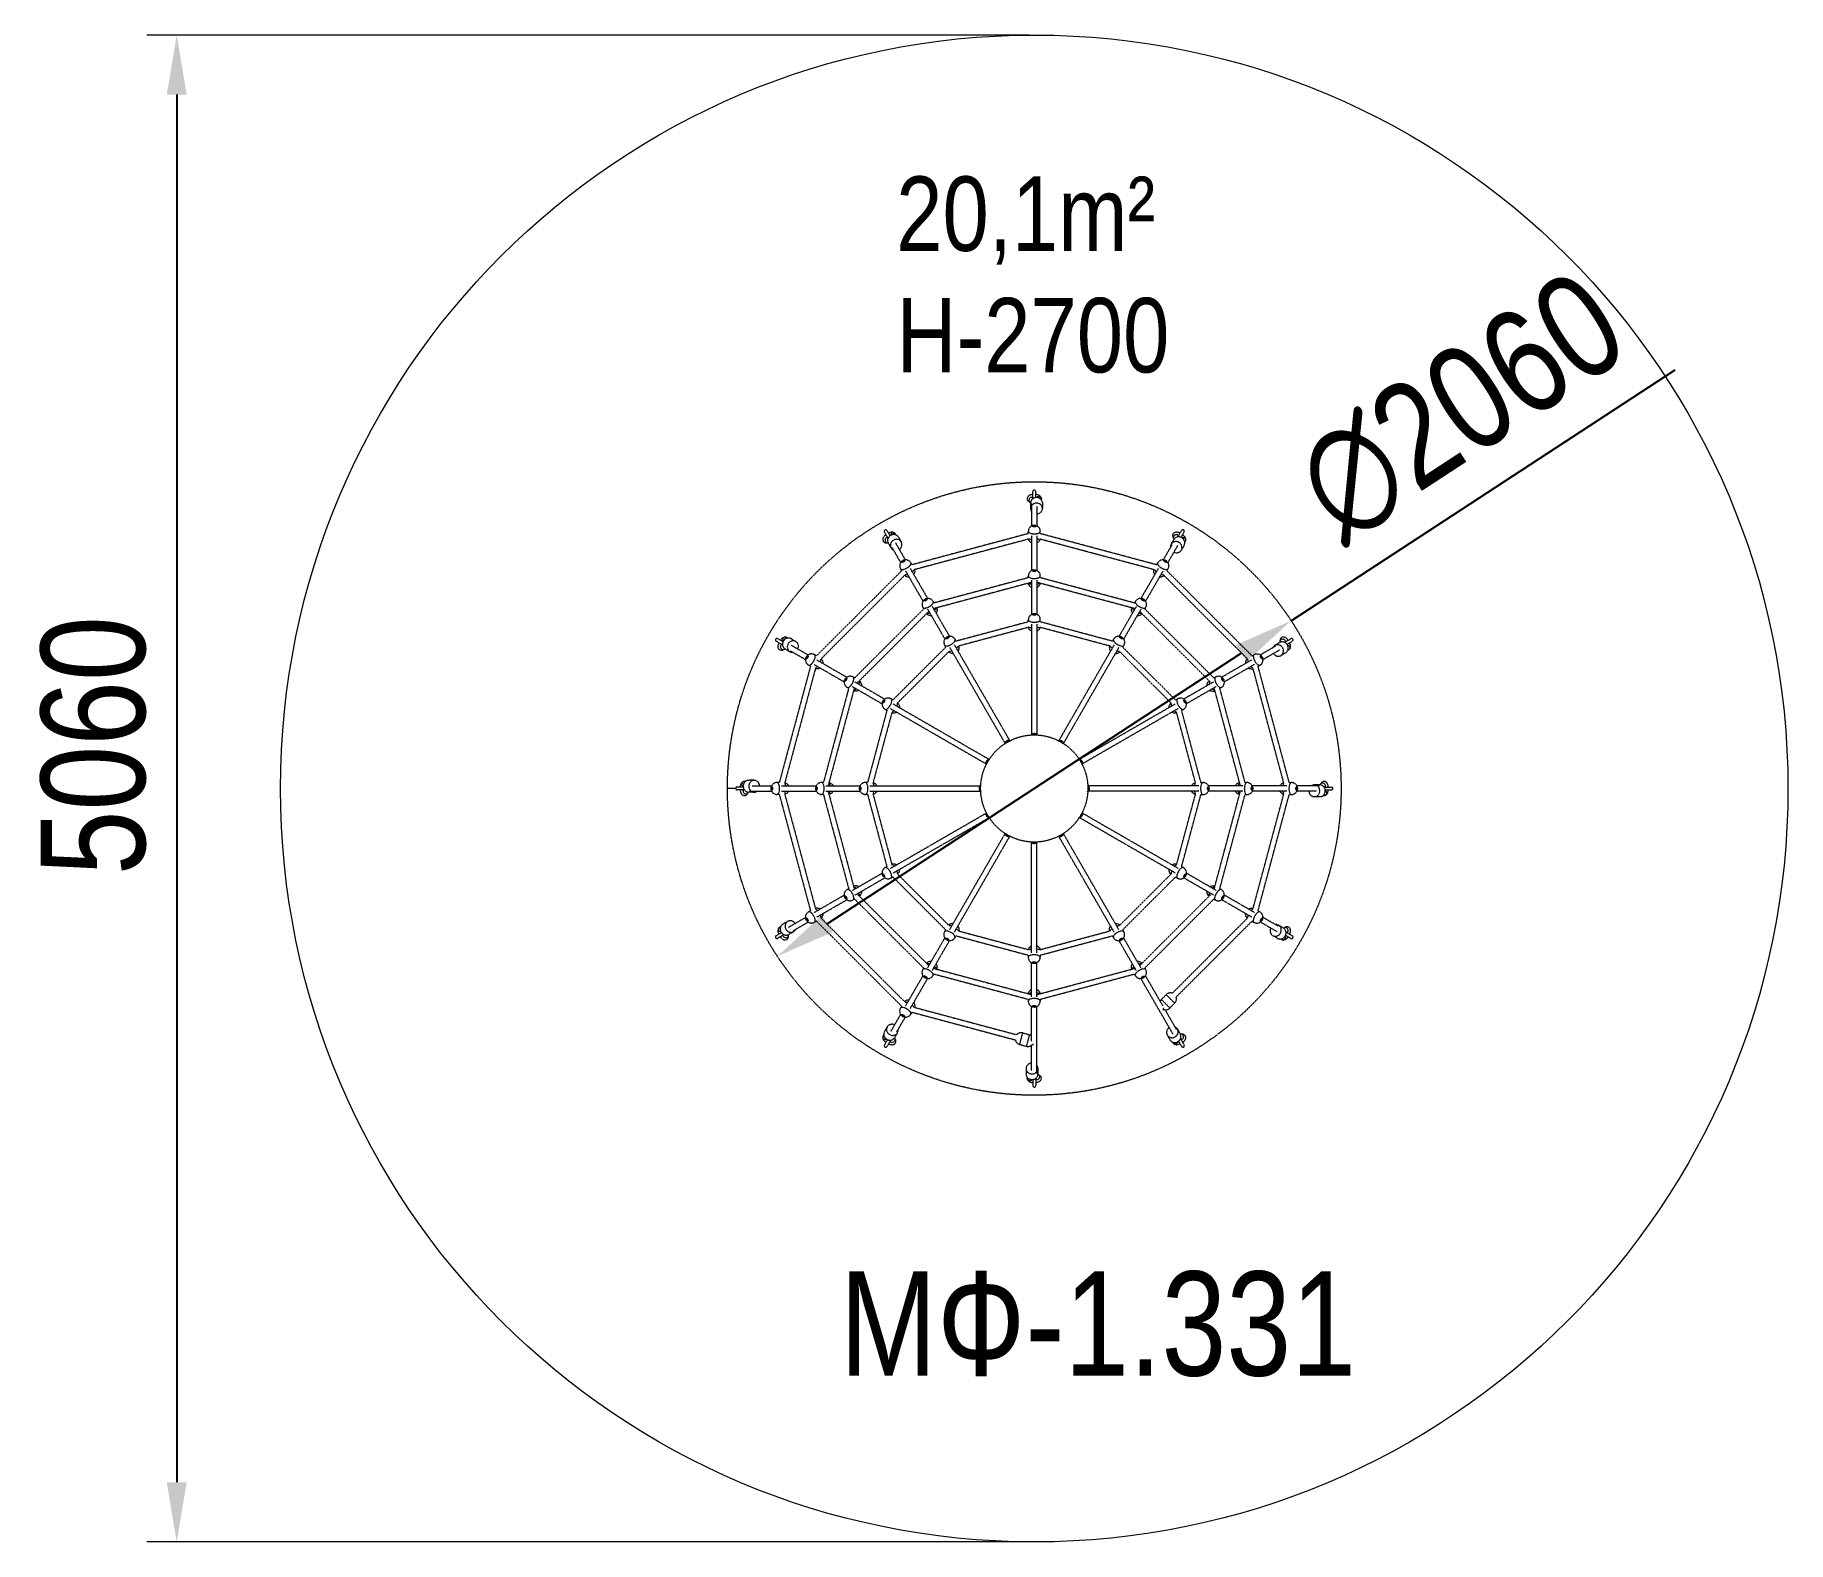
# Model space of a CAD drawing. Header units: millimetres. Extents: x -3258 to 2627, y -2324 to 2736.
import ezdxf

# ---------------------------------------------------------------- set-up
doc = ezdxf.new("R2010")
doc.units = ezdxf.units.MM
doc.linetypes.add('HIDDEN', pattern=[1.905, 1.27, -0.635])
for name, color, linetype in [('DIKOM_АРТИКУЛ', 7, 'Continuous'), ('DIKOM_ЗОНА', 90, 'Continuous'), ('DIKOM_ОБЪЕКТ', 7, 'Continuous'), ('DIKOM_РАЗМЕР_ЗОНА', 7, 'Continuous'), ('DIKOM_РАЗМЕР_ОБЪЕКТА', 7, 'Continuous')]:
    doc.layers.add(name, color=color, linetype=linetype)
doc.styles.add('style1', font='arialbd.ttf', dxfattribs={"width": 0.8})
doc.dimstyles.new('1-50', dxfattribs={"dimtxt": 300, "dimasz": 200, "dimexe": 100, "dimexo": 0, "dimgap": 100, "dimtad": 1, "dimtxsty": 'style1', "dimcen": 200, "dimclrd": 7, "dimclre": 7, "dimclrt": 7, "dimadec": 1, "dimazin": 2, "dimtfac": 1, "dimtmove": 0, "dimatfit": 2, "dimfxl": 0, "dimlwd": 25, "dimlwe": 18, "dimarcsym": 0})

msp = doc.modelspace()

# ---------------------------------------------------------------- texts
at = {"layer": 'DIKOM_АРТИКУЛ', "insert": (-555.839, -1416.005), "char_height": 350, "width": 1759.4069, "attachment_point": 1, "style": 'style1'}
msp.add_mtext('{\\fArial|b0|i0|c204|p34;МФ-1.331}', dxfattribs=at)
at = {"layer": 'DIKOM_РАЗМЕР_ОБЪЕКТА', "char_height": 250, "width": 1374.03842, "attachment_point": 1, "style": 'style1'}
for s, insert in [('{\\fArial|b0|i0|c204|p34;20,1m²}', (-366.806, 2260.6)), ('{\\fArial|b0|i0|c204|p34;H-2700}', (-366.157, 1852.639))]:
    msp.add_mtext(s, dxfattribs=dict(at, insert=insert))

# ---------------------------------------------------------------- blocks, each defined once
blk = doc.blocks.new('*D1')
at = {"layer": 'Defpoints', "color": 0, "transparency": 16777216}
for p in [(958.8, 768.9), (-765.8, -357.9)]:
    blk.add_point(p, dxfattribs=at)
at = {"layer": 'DIKOM_РАЗМЕР_ОБЪЕКТА', "color": 7, "lineweight": 25, "transparency": 16777216}
for p, q in [((958.8, 768.9), (2247.9, 1611.2)), ((-598.3, -248.5), (791.3, 659.5))]:
    blk.add_line(p, q, dxfattribs=at)
at = {"layer": 'DIKOM_РАЗМЕР_ОБЪЕКТА', "color": 7, "transparency": 16777216}
for points in [[(773.1, 687.4), (809.6, 631.6), (958.8, 768.9)], [(-616.6, -220.6), (-580.1, -276.4), (-765.8, -357.9)]]:
    blk.add_solid(points, dxfattribs=at)
at = {"layer": 'DIKOM_РАЗМЕР_ОБЪЕКТА', "color": 7, "transparency": 16777216, "insert": (1529.2, 1486.2), "char_height": 300, "attachment_point": 5, "rotation": 33.15993, "style": 'style1'}
blk.add_mtext('{\\fArial|b0|i0|c204|p34;\\H1.16667x;∅2060}', dxfattribs=at)
blk = doc.blocks.new('*D0')
at = {"layer": 'Defpoints', "color": 0, "transparency": 16777216}
for p in [(79.2, 2735.4), (-2782.1, -2324.2), (135.4, -2324.2)]:
    blk.add_point(p, dxfattribs=at)
at = {"layer": 'DIKOM_РАЗМЕР_ЗОНА', "color": 7, "lineweight": 18, "transparency": 16777216}
for p, q in [((79.2, 2735.4), (-2882.1, 2735.4)), ((135.4, -2324.2), (-2882.1, -2324.2))]:
    blk.add_line(p, q, dxfattribs=at)
at = {"layer": 'DIKOM_РАЗМЕР_ЗОНА', "color": 7, "lineweight": 25, "transparency": 16777216}
blk.add_line((-2782.1, 2535.4), (-2782.1, -2124.2), dxfattribs=at)
at = {"layer": 'DIKOM_РАЗМЕР_ЗОНА', "color": 7, "transparency": 16777216}
for points in [[(-2815.4, 2535.4), (-2748.7, 2535.4), (-2782.1, 2735.4)], [(-2815.4, -2124.2), (-2748.7, -2124.2), (-2782.1, -2324.2)]]:
    blk.add_solid(points, dxfattribs=at)
at = {"layer": 'DIKOM_РАЗМЕР_ЗОНА', "color": 7, "transparency": 16777216, "insert": (-3060.8, 349.1), "char_height": 300, "attachment_point": 5, "rotation": 90, "style": 'style1'}
blk.add_mtext('{\\fArial|b0|i0|c204|p34;\\H1.16667x;5060}', dxfattribs=at)

# ---------------------------------------------------------------- dimensions: what is measured, and where the dimension line sits
at = {"layer": 'DIKOM_РАЗМЕР_ЗОНА'}
dim = msp.add_linear_dim(base=(-2782.066, -2324.196), p1=(79.227, 2735.446), p2=(135.389, -2324.196), angle=90, text='{\\fArial|b0|i0|c204|p34;\\H1.16667x;5060}', dimstyle='1-50', dxfattribs=at)
dim.commit()
dim.dimension.update_dxf_attribs({"geometry": '*D0', "text_midpoint": (-2782.066, 349.118), "dimtype": 160})
at = {"layer": 'DIKOM_РАЗМЕР_ОБЪЕКТА'}
dim = msp.add_diameter_dim_2p(p1=(-765.752, -357.882), p2=(958.771, 768.892), text='{\\fArial|b0|i0|c204|p34;\\H1.16667x;<>}', dimstyle='1-50', dxfattribs=at)
dim.commit()
dim.dimension.update_dxf_attribs({"geometry": '*D1', "text_midpoint": (1687.033, 1244.726), "dimtype": 163})

# ---------------------------------------------------------------- linework, layer by layer
at = {"layer": 'DIKOM_ЗОНА', "color": 3, "lineweight": 15}
msp.add_circle((96.51, 205.505), 2530, dxfattribs=at)
at = {"layer": 'DIKOM_ОБЪЕКТ', "color": 7, "linetype": 'HIDDEN', "lineweight": 15}
for p, q in [((94.01, 1180.266), (88.689, 1176.137)), ((88.719, 1183.026), (93.642, 1179.981)), ((91.51, 1181.3), (91.51, 1203.029)), ((101.51, 1182.463), (101.51, 1203.029)), ((120.51, 1174.249), (120.51, 1178.49)), ((76.412, 1169.819), (81.221, 1166.662)), ((81.221, 1166.662), (84.146, 1164.967)), ((84.01, 1164.249), (84.01, 1145.605)), ((87.51, 1162.685), (87.51, 1086.819)), ((105.51, 1152.834), (105.51, 1087.004)), ((124.01, 1164.249), (124.01, 1145.605)), ((-395.718, 1048.068), (-406.583, 1066.886)), ((-387.64, 1054.076), (-397.923, 1071.886)), ((-367.078, 1056.462), (-369.199, 1060.135)), ((76.562, 1061.362), (-313.789, 956.768)), ((76.562, 1061.362), (76.562, 1068.932)), ((93.844, 1084.272), (93.812, 1084.409)), ((99.562, 1084.409), (99.53, 1084.272)), ((116.812, 1061.267), (116.812, 1068.932)), ((507.163, 956.673), (116.812, 1061.267)), ((580.077, 1053.068), (590.942, 1071.886)), ((589.319, 1049.076), (599.602, 1066.886)), ((-403.053, 1030.577), (-397.309, 1030.247)), ((-398.998, 1048.168), (-393.212, 1047.992)), ((-397.309, 1030.247), (-393.928, 1030.242)), ((-393.688, 1029.551), (-384.366, 1013.405)), ((-381.335, 1015.155), (-351.942, 964.246)), ((-369.361, 1030.416), (-336.446, 973.405)), ((-359.047, 1049.551), (-363.254, 1054.427)), ((-359.047, 1049.551), (-349.725, 1033.405)), ((77.896, 1043.085), (-305.213, 940.431)), ((87.51, 1053.721), (87.51, 937.02)), ((105.51, 1053.721), (105.51, 937.205)), ((499.18, 940.177), (116.071, 1042.831)), ((558.765, 1024.155), (529.373, 973.246)), ((577.968, 1021.416), (545.053, 964.405)), ((565.056, 1042.051), (555.734, 1025.905)), ((561.261, 1050.674), (563.848, 1045.535)), ((564.096, 1052.314), (562.992, 1049.032)), ((563.848, 1045.535), (565.534, 1042.605)), ((566.603, 1055.286), (564.096, 1052.314)), ((578.523, 1055.959), (581.264, 1050.86)), ((599.697, 1022.051), (590.375, 1005.905)), ((600.271, 1053.074), (594.566, 1058.137)), ((601.666, 1032.462), (603.787, 1036.135)), ((-348.694, 936.725), (-352.479, 943.281)), ((-345.183, 965.207), (-345.278, 965.309)), ((-340.299, 968.184), (-340.258, 968.05)), ((-319.804, 944.581), (-261.546, 843.675)), ((-313.789, 956.768), (-317.622, 963.406)), ((512.823, 944.581), (454.473, 843.516)), ((507.163, 956.673), (510.948, 963.229)), ((533.585, 967.873), (533.625, 968.007)), ((538.605, 965.132), (538.509, 965.03)), ((541.973, 936.465), (545.806, 943.104)), ((-348.694, 936.725), (-634.451, 650.969)), ((-338.4, 921.564), (-619.307, 640.657)), ((-335.393, 935.581), (-277.042, 834.516)), ((87.51, 897.546), (-241.717, 809.33)), ((76.562, 913.247), (-239.732, 828.497)), ((76.562, 913.247), (76.562, 919.133)), ((87.51, 905.606), (87.51, 790.132)), ((93.844, 934.473), (93.812, 934.609)), ((99.562, 934.609), (99.53, 934.473)), ((105.51, 905.606), (105.51, 790.316)), ((434.736, 809.33), (105.51, 897.546)), ((116.812, 913.152), (116.812, 919.133)), ((433.106, 828.401), (116.812, 913.152)), ((528.412, 935.581), (470.154, 834.675)), ((812.568, 640.414), (531.662, 921.321)), ((827.73, 650.709), (541.973, 936.465)), ((-270.283, 835.477), (-270.379, 835.579)), ((-265.399, 838.454), (-265.359, 838.32)), ((-239.732, 828.497), (-242.722, 833.676)), ((433.106, 828.401), (436.049, 833.499)), ((458.685, 838.143), (458.726, 838.277)), ((463.705, 835.402), (463.61, 835.299)), ((-274.637, 808.454), (-506.18, 576.911)), ((-257.305, 800.33), (-498.315, 559.319)), ((-274.637, 808.454), (-277.58, 813.551)), ((-261.335, 807.31), (-203.598, 707.307)), ((-245.747, 816.31), (-188.102, 716.467)), ((76.562, 765.132), (-165.674, 700.225)), ((76.562, 765.132), (76.562, 772.245)), ((93.844, 787.585), (93.812, 787.721)), ((99.562, 787.721), (99.53, 787.585)), ((116.812, 765.037), (116.812, 772.245)), ((359.048, 700.13), (116.812, 765.037)), ((438.766, 816.31), (381.029, 716.307)), ((454.354, 807.31), (396.71, 707.467)), ((691.334, 559.319), (450.324, 800.33)), ((467.916, 808.194), (470.906, 813.374)), ((699.459, 576.651), (467.916, 808.194)), ((-746.906, 698.225), (-764.872, 708.597)), ((-751.059, 709.267), (-756.122, 703.562)), ((-730.287, 710.569), (-734.121, 712.782)), ((-720.037, 708.692), (-726.928, 710.913)), ((-720.037, 708.692), (-703.891, 699.371)), ((-196.839, 708.268), (-196.935, 708.37)), ((-191.955, 711.245), (-191.915, 711.111)), ((-165.674, 700.225), (-169.278, 706.467)), ((77.782, 746.824), (-157.6, 683.753)), ((87.51, 757.49), (87.51, 386.41)), ((105.51, 757.49), (105.51, 386.405)), ((350.951, 683.665), (115.568, 746.735)), ((359.048, 700.13), (362.605, 706.29)), ((385.241, 710.934), (385.282, 711.068)), ((390.261, 708.193), (390.165, 708.091)), ((939.073, 697.732), (957.891, 708.597)), ((-751.054, 689.072), (-769.872, 699.937)), ((-753.944, 687.518), (-748.576, 690.404)), ((-753.694, 676.122), (-750.3, 673.091)), ((-748.66, 670.257), (-743.521, 672.843)), ((-743.521, 672.843), (-740.575, 674.538)), ((-740.037, 674.051), (-723.891, 664.73)), ((-722.141, 667.761), (-671.231, 638.368)), ((-719.402, 686.964), (-662.391, 654.049)), ((-663.117, 647.6), (-663.015, 647.505)), ((-634.451, 650.969), (-641.089, 654.801)), ((-200.579, 680.182), (-377.908, 502.853)), ((-190.368, 664.937), (-362.68, 492.625)), ((-200.579, 680.182), (-204.135, 686.342)), ((-187.277, 679.038), (-1.737, 357.673)), ((-171.689, 688.038), (13.854, 366.669)), ((364.708, 688.038), (179.168, 366.673)), ((380.297, 679.038), (194.754, 357.669)), ((555.942, 492.383), (383.63, 664.695)), ((393.858, 679.922), (397.462, 686.165)), ((571.187, 502.593), (393.858, 679.922)), ((827.73, 650.709), (834.286, 654.494)), ((906.16, 683.349), (855.25, 653.956)), ((856.212, 647.197), (856.314, 647.293)), ((921.421, 671.375), (864.41, 638.46)), ((920.556, 695.702), (904.41, 686.38)), ((921.252, 699.323), (921.247, 695.957)), ((921.581, 705.067), (921.252, 699.323)), ((924.856, 705.07), (922.259, 702.779)), ((940.556, 661.061), (924.41, 651.739)), ((939.172, 701.013), (938.993, 695.103)), ((940.556, 661.061), (945.016, 664.767)), ((945.007, 689.611), (962.891, 699.937)), ((946.535, 687.679), (949.469, 687.12)), ((947.719, 669.238), (951.14, 671.213)), ((-654.658, 616.159), (-759.253, 225.807)), ((-638.163, 608.175), (-740.816, 225.066)), ((-665.858, 642.58), (-665.992, 642.621)), ((-654.658, 616.159), (-661.214, 619.944)), ((-642.567, 621.819), (-541.501, 563.468)), ((-633.567, 637.407), (-532.661, 579.149)), ((826.586, 637.407), (725.52, 579.057)), ((835.586, 621.819), (734.68, 563.561)), ((934.089, 224.118), (831.436, 607.227)), ((847.773, 615.804), (854.411, 619.636)), ((952.367, 225.452), (847.773, 615.804)), ((859.189, 642.313), (859.055, 642.273)), ((-526.387, 542.101), (-611.138, 225.807)), ((-507.315, 543.731), (-595.531, 214.505)), ((-536.128, 567.681), (-536.262, 567.721)), ((-533.387, 572.701), (-533.285, 572.605)), ((-526.387, 542.101), (-531.484, 545.044)), ((-514.295, 547.761), (-414.292, 490.024)), ((-506.18, 576.911), (-511.359, 579.901)), ((-505.295, 563.349), (-405.452, 505.705)), ((698.315, 563.349), (598.311, 505.613)), ((707.315, 547.761), (607.471, 490.116)), ((699.459, 576.651), (704.556, 579.594)), ((788.55, 214.505), (700.334, 543.731)), ((719.501, 541.746), (724.681, 544.736)), ((804.252, 225.452), (719.501, 541.746)), ((726.482, 572.297), (726.584, 572.393)), ((729.459, 567.413), (729.325, 567.373)), ((-408.919, 494.236), (-409.053, 494.277)), ((-406.178, 499.257), (-406.076, 499.161)), ((-398.115, 468.043), (-404.275, 471.6)), ((-386.024, 473.703), (-64.659, 288.163)), ((-377.908, 502.853), (-384.15, 506.457)), ((-377.024, 489.292), (-55.655, 303.749)), ((570.043, 489.292), (248.678, 303.752)), ((579.043, 473.703), (257.674, 288.161)), ((571.187, 502.593), (577.347, 506.15)), ((591.23, 467.688), (597.472, 471.292)), ((599.273, 498.853), (599.375, 498.949)), ((602.25, 493.969), (602.116, 493.929)), ((-398.115, 468.043), (-463.022, 225.807)), ((-381.65, 459.946), (-444.721, 224.564)), ((637.829, 224.232), (574.758, 459.615)), ((656.137, 225.452), (591.23, 467.688)), ((4.29, 365.233), (7.093, 360.378)), ((96.509, 389.943), (96.509, 384.192)), ((188.728, 365.233), (185.926, 360.379)), ((-63.218, 297.724), (-58.742, 295.139)), ((256.237, 297.724), (251.761, 295.139)), ((-906.016, 205.505), (-933.49, 205.505)), ((-880.27, 210.505), (-901.015, 210.505)), ((-879.285, 200.505), (-901.015, 200.505)), ((-881.012, 197.714), (-877.806, 202.897)), ((-880.73, 213.005), (-879.322, 205.351)), ((-879.322, 205.351), (-875.313, 198.863)), ((-872.049, 229.505), (-876.476, 229.505)), ((-869.312, 231.482), (-875.313, 227.147)), ((-862.234, 233.005), (-869.312, 231.482)), ((-867.805, 185.407), (-864.648, 190.217)), ((-864.648, 190.217), (-862.943, 193.157)), ((-843.59, 233.005), (-862.234, 233.005)), ((-843.59, 193.005), (-862.234, 193.005)), ((-862.086, 213.005), (-860.678, 205.351)), ((-860.67, 196.505), (-784.805, 196.505)), ((-850.82, 214.505), (-784.99, 214.505)), ((-782.394, 208.557), (-782.258, 208.526)), ((-782.258, 202.839), (-782.394, 202.807)), ((-759.253, 225.807), (-766.918, 225.807)), ((-759.348, 185.557), (-766.918, 185.557)), ((-759.348, 185.557), (-654.754, -204.794)), ((-751.706, 214.505), (-635.19, 214.505)), ((-751.706, 196.505), (-635.006, 196.505)), ((-741.07, 186.892), (-638.417, -196.218)), ((-632.595, 208.557), (-632.459, 208.526)), ((-632.459, 202.839), (-632.595, 202.807)), ((-611.138, 225.807), (-617.119, 225.807)), ((-611.233, 185.557), (-617.119, 185.557)), ((-611.233, 185.557), (-526.482, -130.736)), ((-603.591, 214.505), (-488.302, 214.505)), ((-603.591, 196.505), (-488.118, 196.505)), ((-595.531, 196.505), (-507.315, -132.721)), ((-485.707, 208.557), (-485.57, 208.526)), ((-485.57, 202.839), (-485.707, 202.807)), ((-463.022, 225.807), (-470.231, 225.807)), ((-463.118, 185.557), (-470.231, 185.557)), ((-463.118, 185.557), (-398.211, -56.679)), ((-455.476, 214.505), (-84.391, 214.505)), ((-455.476, 196.505), (-84.396, 196.505)), ((-444.809, 186.777), (-381.739, -48.605)), ((-87.928, 205.505), (-87.773, 207.546)), ((-87.928, 205.505), (-83.49, 205.505)), ((-87.773, 207.546), (-87.309, 209.541)), ((280.947, 205.505), (276.51, 205.505)), ((648.495, 196.505), (277.41, 196.505)), ((648.495, 214.505), (277.415, 214.505)), ((280.792, 203.463), (280.328, 201.469)), ((280.947, 205.505), (280.792, 203.463)), ((574.669, -48.936), (637.74, 186.446)), ((591.135, -57.034), (656.041, 185.202)), ((656.041, 185.202), (663.25, 185.202)), ((656.137, 225.452), (663.25, 225.452)), ((678.59, 208.17), (678.726, 208.202)), ((678.726, 202.452), (678.59, 202.484)), ((796.61, 214.505), (681.137, 214.505)), ((796.61, 196.505), (681.321, 196.505)), ((700.334, -132.721), (788.55, 196.505)), ((719.406, -131.091), (804.157, 185.202)), ((804.157, 185.202), (810.138, 185.202)), ((804.252, 225.452), (810.138, 225.452)), ((825.478, 208.17), (825.614, 208.202)), ((825.614, 202.452), (825.478, 202.484)), ((944.725, 214.505), (828.025, 214.505)), ((944.725, 196.505), (828.209, 196.505)), ((831.182, -197.166), (933.835, 185.944)), ((847.678, -205.149), (952.272, 185.202)), ((952.272, 185.202), (959.937, 185.202)), ((952.367, 225.452), (959.937, 225.452)), ((975.277, 208.17), (975.413, 208.202)), ((975.413, 202.452), (975.277, 202.484)), ((1053.689, 214.505), (977.824, 214.505)), ((1043.839, 196.505), (978.009, 196.505)), ((1055.253, 218.005), (1036.61, 218.005)), ((1055.253, 178.005), (1036.61, 178.005)), ((1050.588, 211.102), (1046.609, 214.83)), ((1057.667, 220.793), (1055.985, 217.891)), ((1060.824, 225.603), (1057.667, 220.793)), ((1063.661, 223.968), (1060.266, 223.283)), ((1065.253, 181.18), (1069.231, 184.908)), ((1065.6, 181.505), (1069.495, 181.505)), ((1072.078, 206.313), (1069.231, 211.102)), ((1074.031, 213.296), (1070.918, 208.264)), ((1072.304, 210.505), (1094.034, 210.505)), ((1073.561, 200.505), (1094.034, 200.505)), ((-386.024, -62.694), (-64.655, 122.849)), ((579.043, -62.694), (257.678, 122.847)), ((-377.024, -78.282), (-55.659, 107.258)), ((-63.218, 113.286), (-58.742, 115.87)), ((570.043, -78.282), (248.674, 107.26)), ((256.237, 113.286), (251.761, 115.87)), ((-187.277, -268.029), (-1.735, 53.341)), ((-171.689, -277.029), (13.851, 44.336)), ((4.291, 45.777), (7.093, 50.631)), ((87.51, -346.481), (87.51, 24.604)), ((96.51, 21.067), (96.51, 26.817)), ((105.51, -346.481), (105.51, 24.6)), ((364.708, -277.029), (179.166, 44.341)), ((188.729, 45.777), (185.926, 50.631)), ((380.297, -268.029), (194.756, 53.336)), ((-398.211, -56.679), (-404.453, -60.283)), ((591.135, -57.034), (597.295, -60.59)), ((-514.295, -136.751), (-414.452, -79.107)), ((-505.295, -152.34), (-405.292, -94.603)), ((-409.231, -82.96), (-409.097, -82.919)), ((-406.254, -87.844), (-406.356, -87.939)), ((-378.168, -91.584), (-384.328, -95.14)), ((-378.168, -91.584), (-200.839, -268.913)), ((-362.923, -81.373), (-190.611, -253.685)), ((383.388, -253.927), (555.699, -81.616)), ((393.598, -269.173), (570.927, -91.844)), ((570.927, -91.844), (577.17, -95.448)), ((698.315, -152.34), (598.471, -94.695)), ((599.197, -88.247), (599.095, -88.151)), ((601.938, -83.227), (602.072, -83.267)), ((707.315, -136.751), (607.311, -79.014)), ((-642.567, -210.809), (-541.661, -152.551)), ((-633.567, -226.397), (-532.501, -168.047)), ((-536.44, -156.404), (-536.306, -156.363)), ((-533.463, -161.288), (-533.565, -161.383)), ((-526.482, -130.736), (-531.662, -133.727)), ((-506.44, -165.641), (-511.537, -168.584)), ((-506.44, -165.641), (-274.897, -397.184)), ((-498.315, -148.31), (-257.305, -389.32)), ((450.324, -389.32), (691.334, -148.31)), ((467.656, -397.444), (699.199, -165.901)), ((699.199, -165.901), (704.378, -168.892)), ((719.406, -131.091), (724.503, -134.034)), ((826.586, -226.397), (725.68, -168.139)), ((726.406, -161.691), (726.304, -161.595)), ((729.147, -156.671), (729.281, -156.711)), ((835.586, -210.809), (734.52, -152.459)), ((-728.402, -260.366), (-671.391, -227.45)), ((-666.17, -231.303), (-666.036, -231.263)), ((-654.754, -204.794), (-661.392, -208.626)), ((-619.549, -229.405), (-338.642, -510.312)), ((559.984, -481.989), (812.326, -229.647)), ((847.678, -205.149), (854.233, -208.934)), ((858.877, -231.57), (859.011, -231.611)), ((915.16, -256.751), (864.25, -227.358)), ((-751.906, -278.555), (-769.872, -288.927)), ((-746.054, -286.723), (-764.872, -297.588)), ((-754.287, -257.99), (-758.121, -260.203)), ((-753.395, -276.807), (-757.613, -275.499)), ((-752.905, -254.909), (-755.934, -261.664)), ((-747.537, -250.051), (-752.905, -254.909)), ((-731.391, -240.729), (-747.537, -250.051)), ((-746.153, -290.003), (-745.968, -283.911)), ((-740.016, -259.966), (-737.409, -267.298)), ((-728.562, -294.057), (-728.233, -288.314)), ((-728.233, -288.314), (-728.227, -284.915)), ((-711.391, -275.37), (-727.537, -284.692)), ((-713.141, -272.339), (-662.231, -242.947)), ((-663.193, -236.187), (-663.295, -236.283)), ((-634.711, -239.699), (-641.267, -243.484)), ((-634.711, -239.699), (-348.954, -525.456)), ((-200.839, -268.913), (-204.443, -275.155)), ((-166.029, -289.12), (-169.585, -295.28)), ((-166.029, -289.12), (76.207, -354.027)), ((-157.931, -272.655), (77.451, -335.725)), ((115.237, -335.814), (350.619, -272.744)), ((116.457, -354.122), (358.693, -289.215)), ((358.693, -289.215), (362.297, -295.458)), ((393.598, -269.173), (397.155, -275.333)), ((572.712, -494.717), (827.47, -239.959)), ((827.47, -239.959), (834.108, -243.791)), ((912.421, -275.954), (855.41, -243.039)), ((856.136, -236.591), (856.034, -236.495)), ((913.056, -297.683), (896.91, -288.361)), ((933.056, -263.042), (916.91, -253.72)), ((936.54, -261.834), (933.642, -263.501)), ((941.679, -259.247), (936.54, -261.834)), ((943.319, -262.081), (940.036, -260.978)), ((940.06, -287.293), (957.891, -297.588)), ((946.963, -276.509), (941.884, -279.239)), ((946.291, -264.589), (943.319, -262.081)), ((944.073, -278.062), (962.891, -288.927)), ((944.078, -298.257), (949.141, -292.552)), ((-261.335, -396.3), (-203.69, -296.457)), ((-245.747, -405.3), (-188.01, -305.297)), ((-197.242, -297.183), (-197.146, -297.081)), ((-192.222, -299.924), (-192.263, -300.058)), ((438.766, -405.3), (381.121, -305.457)), ((384.974, -300.235), (384.934, -300.102)), ((389.858, -297.258), (389.954, -297.36)), ((454.354, -396.3), (396.617, -296.297)), ((923.671, -299.77), (927.14, -301.772)), ((-274.897, -397.184), (-277.887, -402.364)), ((-241.717, -398.32), (87.51, -486.536)), ((76.207, -354.027), (76.207, -361.235)), ((87.51, -494.596), (87.51, -379.307)), ((93.457, -376.711), (93.489, -376.575)), ((99.175, -376.575), (99.207, -376.711)), ((105.51, -494.596), (105.51, -379.122)), ((105.51, -486.536), (434.736, -398.32)), ((116.457, -354.122), (116.457, -361.235)), ((467.656, -397.444), (470.599, -402.542)), ((-335.393, -524.572), (-277.135, -423.666)), ((-319.804, -533.572), (-261.454, -432.506)), ((-270.686, -424.392), (-270.59, -424.29)), ((-265.666, -427.133), (-265.707, -427.267)), ((-240.087, -417.392), (-243.03, -422.489)), ((-240.087, -417.392), (76.207, -502.142)), ((116.457, -502.237), (432.751, -417.487)), ((432.751, -417.487), (435.741, -422.667)), ((562.38, -619.406), (454.565, -432.666)), ((458.418, -427.444), (458.378, -427.31)), ((463.302, -424.467), (463.398, -424.569)), ((528.412, -524.572), (470.061, -423.506)), ((-348.954, -525.456), (-352.787, -532.094)), ((-306.161, -529.167), (37.772, -621.324)), ((76.207, -502.142), (76.207, -508.123)), ((87.51, -642.711), (87.51, -526.195)), ((93.457, -523.6), (93.489, -523.463)), ((99.175, -523.463), (99.207, -523.6)), ((105.51, -751.675), (105.51, -526.01)), ((116.457, -502.237), (116.457, -508.123)), ((523.151, -503.089), (539.415, -486.825)), ((551.612, -531.55), (523.151, -503.089)), ((539.415, -486.825), (567.876, -515.286)), ((551.612, -531.55), (567.876, -515.286)), ((-384.949, -610.406), (-352.034, -553.396)), ((-365.746, -613.146), (-336.354, -562.236)), ((-345.586, -554.122), (-345.49, -554.02)), ((-340.566, -556.863), (-340.606, -556.997)), ((-314.144, -545.663), (-317.929, -552.219)), ((-314.144, -545.663), (33.113, -638.71)), ((529.575, -534.747), (528.366, -538.163)), ((529.99, -531.176), (529.575, -534.747)), ((574.354, -604.146), (535.802, -537.372)), ((-408.555, -621.292), (-410.768, -625.125)), ((-406.678, -611.042), (-408.899, -617.933)), ((-407.252, -642.064), (-401.547, -647.127)), ((-397.356, -594.896), (-406.678, -611.042)), ((-396.21, -637.911), (-406.583, -655.877)), ((-387.058, -642.058), (-397.923, -660.877)), ((-385.504, -644.949), (-388.39, -639.581)), ((-374.107, -644.699), (-371.076, -641.305)), ((-370.829, -634.526), (-372.524, -631.58)), ((-362.715, -614.896), (-372.037, -631.042)), ((-368.242, -639.665), (-370.829, -634.526)), ((47.579, -654.104), (57.996, -615.225)), ((57.996, -615.225), (80.213, -621.178)), ((80.213, -621.178), (69.795, -660.057)), ((542.744, -622.396), (552.066, -638.542)), ((560.291, -645.789), (562.218, -649.125)), ((577.385, -602.396), (586.707, -618.542)), ((578.682, -644.527), (578.125, -647.455)), ((580.708, -643.152), (590.942, -660.877)), ((592.017, -637.158), (586.249, -636.983)), ((590.328, -619.237), (587.031, -619.232)), ((588.737, -637.058), (599.602, -655.877)), ((596.072, -619.567), (590.328, -619.237)), ((596.075, -622.841), (593.784, -620.244)), ((47.579, -654.104), (69.795, -660.057)), ((87.51, -741.824), (87.51, -656.323)), ((90.027, -653.96), (91.272, -654.294)), ((69.01, -734.595), (69.01, -753.239)), ((72.51, -763.593), (72.51, -767.481)), ((111.798, -755.652), (108.934, -753.993)), ((109.01, -734.595), (109.01, -753.239)), ((116.607, -758.809), (111.798, -755.652)), ((114.973, -761.647), (114.287, -758.252)), ((91.51, -771.543), (91.51, -792.02)), ((104.3, -772.016), (99.371, -768.967)), ((101.51, -770.29), (101.51, -792.02))]:
    msp.add_line(p, q, dxfattribs=at)
for points in [[(91.51, 1192.793), (86.711, 1192.141), (80.827, 1190.133), (76.486, 1187.232), (73.629, 1183.387), (72.51, 1178.485)], [(72.51, 1178.485), (73.408, 1174.085), (76.412, 1169.819)], [(88.719, 1183.026), (84.97, 1183.167), (81.508, 1180.958), (78.974, 1177.111), (78.046, 1172.656)], [(119.33, 1176.137), (114.01, 1180.266), (107.483, 1182.463), (100.537, 1182.463), (94.01, 1180.266)], [(108.996, 1191.402), (101.523, 1192.934), (101.51, 1192.934)], [(103.661, 1182.463), (103.715, 1182.652), (107.01, 1185.698), (111.51, 1186.813), (116.01, 1185.698), (119.304, 1182.652), (120.51, 1178.49)], [(120.51, 1178.49), (119.76, 1182.526), (117.488, 1186.25), (113.856, 1189.235), (108.996, 1191.402)], [(78.046, 1172.656), (78.974, 1168.788), (81.221, 1166.662)], [(88.689, 1176.137), (85.216, 1170.575), (84.01, 1164.249)], [(88.689, 1157.494), (85.216, 1151.931), (84.01, 1145.605)], [(84.01, 1145.605), (85.216, 1139.279), (87.51, 1135.605)], [(107.483, 1163.82), (100.537, 1163.82), (94.01, 1161.623), (88.689, 1157.494)], [(105.51, 1127.39), (107.483, 1127.39), (114.01, 1129.587), (119.33, 1133.716), (122.803, 1139.279), (124.01, 1145.605)], [(124.01, 1145.605), (122.803, 1151.931), (119.33, 1157.494), (114.01, 1161.623), (107.483, 1163.82)], [(124.01, 1164.249), (122.803, 1170.575), (119.33, 1176.137)], [(-385.626, 1065.56), (-392.863, 1063.15), (-392.875, 1063.144)], [(-385.777, 1055.151), (-385.824, 1055.342), (-384.494, 1059.627)], [(-369.199, 1060.135), (-371.866, 1063.255), (-375.695, 1065.345), (-380.334, 1066.114), (-385.626, 1065.56)], [(-384.494, 1059.627), (-381.154, 1062.843), (-376.7, 1064.127), (-372.324, 1063.136), (-369.199, 1060.135)], [(96.687, 1089.057), (95.075, 1088.993), (93.483, 1088.801), (91.886, 1088.476), (90.267, 1088.006), (88.579, 1087.352), (86.878, 1086.505), (85.249, 1085.491), (83.701, 1084.307), (82.222, 1082.925), (80.799, 1081.285), (79.446, 1079.313), (78.257, 1077.015), (77.346, 1074.496), (76.761, 1071.754), (76.562, 1068.932)], [(76.562, 1068.932), (76.618, 1068.3), (77.067, 1067.05), (77.953, 1065.841), (79.258, 1064.702), (80.953, 1063.657), (82.999, 1062.73), (85.35, 1061.941), (87.955, 1061.309), (90.755, 1060.847), (93.688, 1060.565), (96.687, 1060.471)], [(92.126, 1084.871), (91.832, 1085.039), (91.289, 1085.465), (90.957, 1085.926), (90.844, 1086.405), (90.957, 1086.885), (91.289, 1087.346), (91.831, 1087.772), (92.558, 1088.144), (93.444, 1088.449), (94.454, 1088.676), (95.55, 1088.815), (96.687, 1088.862)], [(94.455, 1084.135), (93.445, 1084.362), (92.559, 1084.667), (92.126, 1084.871)], [(93.812, 1084.409), (93.867, 1084.644), (94.031, 1084.871), (94.297, 1085.081), (94.655, 1085.264), (95.091, 1085.414), (95.588, 1085.526), (96.127, 1085.594), (96.687, 1085.617)], [(96.687, 1083.949), (95.55, 1083.996), (94.455, 1084.135)], [(116.812, 1068.932), (116.588, 1071.929), (115.885, 1074.971), (114.721, 1077.864), (113.204, 1080.43), (111.499, 1082.557), (109.678, 1084.303), (107.77, 1085.731), (105.798, 1086.877), (103.771, 1087.769), (101.888, 1088.374), (100.109, 1088.764), (98.384, 1088.986), (96.687, 1089.057)], [(96.687, 1088.862), (97.824, 1088.815), (98.919, 1088.676), (99.929, 1088.449), (100.816, 1088.144), (101.543, 1087.772), (102.085, 1087.346), (102.417, 1086.885), (102.53, 1086.406), (102.418, 1085.927), (102.085, 1085.466), (101.543, 1085.04), (101.249, 1084.871)], [(96.687, 1085.617), (97.246, 1085.594), (97.785, 1085.526), (98.282, 1085.414), (98.719, 1085.264), (99.076, 1085.081), (99.343, 1084.871), (99.507, 1084.645), (99.562, 1084.409)], [(99.93, 1084.362), (98.92, 1084.136), (97.825, 1083.996), (96.687, 1083.949)], [(96.687, 1060.471), (99.687, 1060.565), (102.619, 1060.847), (105.419, 1061.309), (108.024, 1061.941), (110.376, 1062.73), (112.421, 1063.657), (114.116, 1064.702), (115.421, 1065.841), (116.307, 1067.05), (116.756, 1068.3), (116.812, 1068.932)], [(101.249, 1084.871), (100.816, 1084.668), (99.93, 1084.362)], [(562.215, 1060.131), (560.793, 1055.871), (561.261, 1050.674)], [(585.824, 1063.022), (581.342, 1064.856), (575.242, 1066.06), (570.032, 1065.717), (565.635, 1063.816), (562.215, 1060.131)], [(-401.465, 1058.022), (-405.294, 1055.058), (-409.386, 1050.377), (-411.694, 1045.694), (-412.247, 1040.935), (-410.765, 1036.131)], [(-410.765, 1036.131), (-407.787, 1032.769), (-403.053, 1030.577)], [(-398.998, 1048.168), (-402.315, 1046.415), (-404.209, 1042.772), (-404.48, 1038.173), (-403.056, 1033.851)], [(-403.056, 1033.851), (-400.318, 1030.965), (-397.309, 1030.247)], [(-382.467, 1057.062), (-388.482, 1053.589), (-393.036, 1048.423), (-395.58, 1042.187), (-395.806, 1035.633), (-393.688, 1029.551)], [(-373.145, 1040.916), (-379.16, 1037.443), (-383.714, 1032.277), (-386.258, 1026.041), (-386.484, 1019.487), (-384.366, 1013.405)], [(-384.366, 1013.405), (-380.158, 1008.53), (-376.335, 1006.495)], [(-363.254, 1054.427), (-369.043, 1057.508), (-375.716, 1058.423), (-382.467, 1057.062)], [(-349.725, 1033.405), (-353.932, 1038.281), (-359.721, 1041.362), (-366.394, 1042.277), (-373.145, 1040.916)], [(-356.639, 1008.381), (-354.93, 1009.367), (-350.376, 1014.534), (-347.833, 1020.77), (-347.606, 1027.324), (-349.725, 1033.405)], [(87.51, 1030.177), (86.878, 1030.491), (85.249, 1031.506), (83.701, 1032.689), (82.222, 1034.072), (80.799, 1035.711), (79.446, 1037.684), (78.257, 1039.981), (77.346, 1042.501), (77.258, 1042.914)], [(87.51, 1040.549), (85.35, 1041.073), (82.999, 1041.861), (80.953, 1042.788), (79.692, 1043.566)], [(113.575, 1043.5), (112.421, 1042.788), (110.376, 1041.861), (108.024, 1041.073), (105.51, 1040.462)], [(116.071, 1042.831), (115.885, 1042.026), (114.721, 1039.133), (113.204, 1036.567), (111.499, 1034.44), (109.678, 1032.694), (107.77, 1031.266), (105.798, 1030.12), (105.51, 1029.993)], [(555.734, 1025.905), (553.616, 1019.824), (553.765, 1015.495)], [(579.154, 1033.416), (572.403, 1034.777), (565.731, 1033.862), (559.942, 1030.781), (555.734, 1025.905)], [(562.992, 1049.032), (563.511, 1046.089), (563.848, 1045.535)], [(581.725, 1050.923), (575.053, 1050.008), (569.264, 1046.927), (565.056, 1042.051)], [(565.246, 999.381), (566.955, 998.394), (573.706, 997.034), (580.379, 997.949), (586.168, 1001.03), (590.375, 1005.905)], [(578.523, 1055.959), (576.82, 1057.426), (573.665, 1058.123), (570.019, 1057.36), (566.603, 1055.286)], [(590.375, 1005.905), (592.494, 1011.987), (592.267, 1018.541), (589.724, 1024.777), (585.17, 1029.943), (579.154, 1033.416)], [(601.589, 1034.687), (599.046, 1040.923), (594.492, 1046.089), (588.476, 1049.562), (581.725, 1050.923)], [(591.227, 1047.974), (594.387, 1049.076), (598.315, 1048.664), (601.784, 1046.661), (604.106, 1043.465), (604.821, 1039.708), (603.787, 1036.135)], [(599.697, 1022.051), (601.816, 1028.133), (601.589, 1034.687)], [(603.787, 1036.135), (605.155, 1040.005), (605.05, 1044.366), (603.397, 1048.768), (600.271, 1053.074)], [(-345.113, 970.773), (-346.476, 969.911), (-347.76, 968.948), (-348.98, 967.869), (-350.147, 966.652), (-351.282, 965.241), (-352.332, 963.658), (-353.235, 961.965), (-353.984, 960.166), (-354.574, 958.229), (-354.986, 956.098), (-355.172, 953.713), (-355.053, 951.129), (-354.582, 948.492), (-353.718, 945.824), (-352.479, 943.281)], [(-352.479, 943.281), (-352.114, 942.762), (-351.101, 941.903), (-349.729, 941.3), (-348.029, 940.965), (-346.039, 940.908), (-343.804, 941.128), (-341.373, 941.621), (-338.801, 942.375), (-336.145, 943.375), (-333.464, 944.598), (-330.82, 946.016)], [(-346.97, 964.866), (-347.309, 964.865), (-347.991, 964.963), (-348.51, 965.196), (-348.847, 965.555), (-348.989, 966.026), (-348.932, 966.591), (-348.676, 967.231), (-348.232, 967.917), (-347.617, 968.624), (-346.856, 969.326), (-345.977, 969.994), (-345.015, 970.604)], [(-344.585, 965.394), (-345.573, 965.085), (-346.493, 964.906), (-346.97, 964.866)], [(-345.278, 965.309), (-345.348, 965.541), (-345.32, 965.819), (-345.194, 966.134), (-344.976, 966.471), (-344.673, 966.82), (-344.299, 967.165), (-343.866, 967.494), (-343.393, 967.794)], [(-317.622, 963.406), (-319.315, 965.89), (-321.444, 968.172), (-323.898, 970.096), (-326.495, 971.56), (-329.035, 972.549), (-331.485, 973.15), (-333.851, 973.433), (-336.133, 973.44), (-338.334, 973.199), (-340.267, 972.781), (-342.003, 972.23), (-343.608, 971.559), (-345.113, 970.773)], [(-345.015, 970.604), (-344.007, 971.131), (-342.989, 971.558), (-342.001, 971.867), (-341.081, 972.046), (-340.265, 972.087), (-339.583, 971.989), (-339.064, 971.757), (-338.727, 971.398), (-338.585, 970.926), (-338.642, 970.361), (-338.898, 969.721), (-339.069, 969.427)], [(-342.559, 966.349), (-343.567, 965.821), (-344.585, 965.394)], [(-343.393, 967.794), (-342.897, 968.053), (-342.396, 968.263), (-341.91, 968.415), (-341.457, 968.503), (-341.056, 968.524), (-340.72, 968.475), (-340.465, 968.361), (-340.299, 968.184)], [(-339.957, 968.328), (-340.718, 967.627), (-341.597, 966.958), (-342.559, 966.349)], [(-339.069, 969.427), (-339.342, 969.036), (-339.957, 968.328)], [(-330.82, 946.016), (-328.269, 947.597), (-325.87, 949.307), (-323.677, 951.107), (-321.737, 952.957), (-320.094, 954.816), (-318.786, 956.642), (-317.841, 958.394), (-317.281, 960.033), (-317.117, 961.523), (-317.354, 962.831), (-317.622, 963.406)], [(510.948, 963.229), (510.681, 962.653), (510.444, 961.346), (510.607, 959.856), (511.168, 958.217), (512.113, 956.464), (513.421, 954.639), (515.063, 952.78), (517.003, 950.93), (519.197, 949.13), (521.596, 947.42), (524.146, 945.838)], [(538.44, 970.595), (537.011, 971.345), (535.536, 971.975), (533.991, 972.492), (532.354, 972.894), (530.565, 973.172), (528.669, 973.289), (526.751, 973.225), (524.819, 972.974), (522.846, 972.516), (520.794, 971.808), (518.636, 970.777), (516.457, 969.382), (514.409, 967.655), (512.531, 965.573), (510.948, 963.229)], [(524.146, 945.838), (526.791, 944.42), (529.471, 943.198), (532.127, 942.198), (534.699, 941.443), (537.13, 940.95), (539.365, 940.73), (541.355, 940.788), (543.055, 941.122), (544.427, 941.725), (545.441, 942.584), (545.806, 943.104)], [(532.396, 969.25), (532.225, 969.543), (531.969, 970.183), (531.911, 970.748), (532.054, 971.22), (532.39, 971.579), (532.909, 971.812), (533.591, 971.91), (534.407, 971.868), (535.327, 971.69), (536.315, 971.381), (537.333, 970.954), (538.342, 970.426)], [(534.045, 967.448), (533.284, 968.15), (532.669, 968.857), (532.396, 969.25)], [(533.625, 968.007), (533.791, 968.183), (534.046, 968.298), (534.382, 968.346), (534.783, 968.326), (535.236, 968.238), (535.722, 968.086), (536.223, 967.876), (536.72, 967.616)], [(535.885, 966.171), (534.924, 966.78), (534.045, 967.448)], [(538.9, 964.907), (537.912, 965.216), (536.894, 965.643), (535.885, 966.171)], [(536.72, 967.616), (537.192, 967.316), (537.625, 966.987), (538, 966.642), (538.302, 966.294), (538.521, 965.957), (538.647, 965.642), (538.675, 965.364), (538.605, 965.132)], [(538.342, 970.426), (539.303, 969.817), (540.182, 969.149), (540.943, 968.447), (541.558, 967.74), (542.002, 967.054), (542.258, 966.414), (542.316, 965.849), (542.174, 965.377), (541.837, 965.018), (541.319, 964.785), (540.636, 964.687), (540.296, 964.688)], [(545.806, 943.104), (547.11, 945.811), (548.022, 948.797), (548.461, 951.884), (548.43, 954.865), (548.017, 957.559), (547.313, 959.982), (546.374, 962.172), (545.24, 964.151), (543.93, 965.938), (542.602, 967.402), (541.256, 968.631), (539.873, 969.685), (538.44, 970.595)], [(540.296, 964.688), (539.821, 964.729), (538.9, 964.907)], [(-323.621, 915.192), (-324.325, 915.149), (-326.243, 915.212), (-328.175, 915.464), (-330.147, 915.921), (-332.199, 916.63), (-334.358, 917.661), (-336.536, 919.056), (-338.584, 920.783), (-338.867, 921.097)], [(-328.807, 924.174), (-330.939, 923.548), (-333.37, 923.055), (-335.605, 922.835), (-337.085, 922.878)], [(-307.709, 939.762), (-308.352, 938.57), (-309.66, 936.744), (-311.303, 934.885), (-313.175, 933.099)], [(-305.213, 940.431), (-304.972, 939.641), (-304.532, 936.554), (-304.563, 933.573), (-304.977, 930.878), (-305.681, 928.456), (-306.619, 926.265), (-307.754, 924.286), (-307.94, 924.032)], [(96.687, 939.258), (95.075, 939.193), (93.483, 939.001), (91.886, 938.677), (90.267, 938.207), (88.579, 937.552), (86.878, 936.706), (85.249, 935.692), (83.701, 934.508), (82.222, 933.125), (80.799, 931.486), (79.446, 929.513), (78.257, 927.216), (77.346, 924.697), (76.761, 921.955), (76.562, 919.133)], [(76.562, 919.133), (76.618, 918.501), (77.067, 917.25), (77.953, 916.042), (79.258, 914.902), (80.953, 913.857), (82.999, 912.93), (85.35, 912.142), (87.955, 911.509), (90.755, 911.047), (93.688, 910.766), (96.687, 910.671)], [(87.51, 880.378), (86.878, 880.692), (85.249, 881.706), (83.701, 882.89), (82.222, 884.273), (80.799, 885.912), (79.446, 887.885), (78.257, 890.182), (77.346, 892.701), (76.918, 894.708)], [(87.51, 890.749), (85.35, 891.273), (82.999, 892.062), (80.953, 892.989), (79.258, 894.034), (78.118, 895.029)], [(92.126, 935.071), (91.832, 935.24), (91.289, 935.666), (90.957, 936.127), (90.844, 936.606), (90.957, 937.085), (91.289, 937.546), (91.831, 937.972), (92.558, 938.344), (93.444, 938.65), (94.454, 938.876), (95.55, 939.016), (96.687, 939.063)], [(94.455, 934.336), (93.445, 934.563), (92.559, 934.868), (92.126, 935.071)], [(93.812, 934.609), (93.867, 934.845), (94.031, 935.072), (94.297, 935.281), (94.655, 935.464), (95.091, 935.615), (95.588, 935.726), (96.127, 935.795), (96.687, 935.818)], [(96.687, 934.15), (95.55, 934.197), (94.455, 934.336)], [(116.812, 919.133), (116.588, 922.13), (115.885, 925.171), (114.721, 928.065), (113.204, 930.631), (111.499, 932.757), (109.678, 934.503), (107.77, 935.931), (105.798, 937.078), (103.771, 937.97), (101.888, 938.574), (100.109, 938.965), (98.384, 939.186), (96.687, 939.258)], [(96.687, 939.063), (97.824, 939.016), (98.919, 938.877), (99.929, 938.65), (100.816, 938.345), (101.543, 937.973), (102.085, 937.547), (102.417, 937.086), (102.53, 936.606), (102.418, 936.127), (102.085, 935.666), (101.543, 935.24), (101.249, 935.071)], [(96.687, 935.818), (97.246, 935.795), (97.785, 935.726), (98.282, 935.615), (98.719, 935.465), (99.076, 935.282), (99.343, 935.072), (99.507, 934.845), (99.562, 934.609)], [(99.93, 934.563), (98.92, 934.336), (97.825, 934.197), (96.687, 934.15)], [(96.687, 910.671), (99.687, 910.766), (102.619, 911.047), (105.419, 911.509), (108.024, 912.142), (110.376, 912.93), (112.421, 913.857), (114.116, 914.902), (115.421, 916.042), (116.307, 917.25), (116.756, 918.501), (116.812, 919.133)], [(101.249, 935.071), (100.816, 934.868), (99.93, 934.563)], [(115.172, 894.956), (114.116, 894.034), (112.421, 892.989), (110.376, 892.062), (108.024, 891.273), (105.51, 890.663)], [(116.437, 894.617), (115.885, 892.227), (114.721, 889.333), (113.204, 886.767), (111.499, 884.641), (109.678, 882.895), (107.77, 881.467), (105.798, 880.32), (105.51, 880.193)], [(501.051, 924.192), (500.662, 924.78), (499.758, 926.473), (499.01, 928.272), (498.42, 930.209), (498.007, 932.34), (497.821, 934.725), (497.94, 937.309), (498.412, 939.946), (498.542, 940.348)], [(506.237, 933.174), (504.629, 934.708), (502.987, 936.566), (501.679, 938.392), (500.976, 939.696)], [(532.113, 920.87), (531.55, 920.266), (529.095, 918.342), (526.499, 916.878), (523.958, 915.889), (521.508, 915.287), (519.142, 915.005), (516.861, 914.998), (516.548, 915.032)], [(530.286, 922.697), (528.931, 922.658), (526.696, 922.878), (524.265, 923.371), (521.783, 924.099)], [(-270.213, 841.043), (-271.577, 840.181), (-272.86, 839.218), (-274.081, 838.139), (-275.247, 836.922), (-276.382, 835.511), (-277.432, 833.928), (-278.336, 832.235), (-279.084, 830.436), (-279.674, 828.499), (-280.086, 826.368), (-280.272, 823.983), (-280.154, 821.399), (-279.682, 818.762), (-278.818, 816.094), (-277.58, 813.551)], [(-272.07, 835.136), (-272.409, 835.135), (-273.092, 835.233), (-273.61, 835.466), (-273.947, 835.825), (-274.09, 836.296), (-274.032, 836.861), (-273.776, 837.501), (-273.332, 838.187), (-272.717, 838.894), (-271.956, 839.595), (-271.077, 840.264), (-270.116, 840.874)], [(-269.685, 835.664), (-270.673, 835.355), (-271.594, 835.176), (-272.07, 835.136)], [(-270.379, 835.579), (-270.449, 835.811), (-270.421, 836.089), (-270.294, 836.404), (-270.076, 836.741), (-269.774, 837.09), (-269.399, 837.435), (-268.966, 837.764), (-268.493, 838.063)], [(-242.722, 833.676), (-244.415, 836.159), (-246.544, 838.442), (-248.998, 840.366), (-251.595, 841.83), (-254.136, 842.819), (-256.585, 843.42), (-258.952, 843.703), (-261.233, 843.71), (-263.434, 843.469), (-265.367, 843.051), (-267.104, 842.5), (-268.708, 841.829), (-270.213, 841.043)], [(-270.116, 840.874), (-269.108, 841.401), (-268.089, 841.828), (-267.101, 842.137), (-266.181, 842.316), (-265.366, 842.357), (-264.683, 842.259), (-264.165, 842.026), (-263.828, 841.667), (-263.685, 841.196), (-263.743, 840.631), (-263.999, 839.991), (-264.169, 839.697)], [(-267.659, 836.619), (-268.667, 836.091), (-269.685, 835.664)], [(-268.493, 838.063), (-267.997, 838.323), (-267.496, 838.533), (-267.01, 838.685), (-266.557, 838.773), (-266.156, 838.793), (-265.82, 838.745), (-265.565, 838.631), (-265.399, 838.454)], [(-265.057, 838.598), (-265.819, 837.897), (-266.697, 837.228), (-267.659, 836.619)], [(-264.169, 839.697), (-264.442, 839.305), (-265.057, 838.598)], [(-255.92, 816.286), (-253.37, 817.867), (-250.971, 819.577), (-248.777, 821.377), (-246.837, 823.227), (-245.195, 825.086), (-243.887, 826.912), (-242.942, 828.664), (-242.381, 830.303), (-242.218, 831.793), (-242.455, 833.1), (-242.722, 833.676)], [(436.049, 833.499), (435.781, 832.923), (435.544, 831.616), (435.708, 830.126), (436.268, 828.487), (437.213, 826.734), (438.521, 824.909), (440.164, 823.05), (442.103, 821.2), (444.297, 819.4), (446.696, 817.69), (449.246, 816.108)], [(463.54, 840.865), (462.112, 841.615), (460.636, 842.245), (459.091, 842.762), (457.454, 843.164), (455.665, 843.442), (453.769, 843.559), (451.851, 843.495), (449.919, 843.244), (447.947, 842.786), (445.895, 842.078), (443.736, 841.047), (441.558, 839.652), (439.51, 837.925), (437.632, 835.843), (436.049, 833.499)], [(457.496, 839.52), (457.326, 839.813), (457.069, 840.453), (457.012, 841.018), (457.154, 841.49), (457.491, 841.849), (458.009, 842.082), (458.691, 842.18), (459.507, 842.138), (460.427, 841.96), (461.415, 841.651), (462.434, 841.224), (463.442, 840.696)], [(459.146, 837.718), (458.384, 838.42), (457.769, 839.127), (457.496, 839.52)], [(458.726, 838.277), (458.891, 838.453), (459.146, 838.568), (459.482, 838.616), (459.883, 838.596), (460.336, 838.508), (460.822, 838.356), (461.324, 838.146), (461.82, 837.886)], [(460.986, 836.441), (460.025, 837.05), (459.146, 837.718)], [(464, 835.177), (463.013, 835.486), (461.994, 835.913), (460.986, 836.441)], [(461.82, 837.886), (462.293, 837.586), (462.725, 837.257), (463.1, 836.912), (463.403, 836.564), (463.621, 836.227), (463.747, 835.912), (463.775, 835.634), (463.705, 835.402)], [(463.442, 840.696), (464.403, 840.087), (465.282, 839.419), (466.044, 838.717), (466.659, 838.01), (467.102, 837.324), (467.359, 836.684), (467.416, 836.119), (467.274, 835.647), (466.937, 835.288), (466.419, 835.055), (465.737, 834.957), (465.397, 834.958)], [(470.906, 813.374), (472.21, 816.081), (473.122, 819.067), (473.561, 822.154), (473.531, 825.135), (473.117, 827.829), (472.413, 830.252), (471.475, 832.442), (470.34, 834.421), (469.031, 836.208), (467.702, 837.672), (466.357, 838.9), (464.973, 839.955), (463.54, 840.865)], [(465.397, 834.958), (464.921, 834.999), (464, 835.177)], [(-277.58, 813.551), (-277.215, 813.032), (-276.201, 812.173), (-274.829, 811.57), (-273.129, 811.235), (-271.139, 811.178), (-268.904, 811.398), (-266.473, 811.891), (-263.901, 812.645), (-261.245, 813.645), (-258.565, 814.868), (-255.92, 816.286)], [(-248.721, 785.462), (-249.425, 785.419), (-251.343, 785.482), (-253.275, 785.734), (-255.248, 786.191), (-257.299, 786.9), (-259.458, 787.931), (-261.636, 789.326), (-263.685, 791.053), (-265.059, 792.576)], [(-253.907, 794.444), (-256.039, 793.818), (-258.47, 793.325), (-260.705, 793.105), (-262.695, 793.163), (-264.18, 793.455)], [(-232.054, 811.919), (-232.508, 810.592), (-233.452, 808.84), (-234.761, 807.014), (-236.403, 805.155), (-238.275, 803.369)], [(-230.789, 812.258), (-230.072, 809.911), (-229.633, 806.823), (-229.664, 803.843), (-230.077, 801.148), (-230.781, 798.726), (-231.719, 796.535), (-232.854, 794.556), (-233.04, 794.302)], [(96.687, 792.37), (95.075, 792.305), (93.483, 792.113), (91.886, 791.789), (90.267, 791.319), (88.579, 790.664), (86.878, 789.818), (85.249, 788.804), (83.701, 787.62), (82.222, 786.237), (80.799, 784.598), (79.446, 782.625), (78.257, 780.328), (77.346, 777.808), (76.761, 775.067), (76.562, 772.245)], [(76.562, 772.245), (76.618, 771.613), (77.067, 770.362), (77.953, 769.153), (79.258, 768.014), (80.953, 766.969), (82.999, 766.042), (85.35, 765.253), (87.955, 764.621), (90.755, 764.159), (93.688, 763.878), (96.687, 763.783)], [(92.126, 788.183), (91.832, 788.352), (91.289, 788.778), (90.957, 789.239), (90.844, 789.718), (90.957, 790.197), (91.289, 790.658), (91.831, 791.084), (92.558, 791.456), (93.444, 791.762), (94.454, 791.988), (95.55, 792.128), (96.687, 792.175)], [(94.455, 787.448), (93.445, 787.674), (92.559, 787.98), (92.126, 788.183)], [(93.812, 787.721), (93.867, 787.957), (94.031, 788.184), (94.297, 788.393), (94.655, 788.576), (95.091, 788.727), (95.588, 788.838), (96.127, 788.907), (96.687, 788.93)], [(96.687, 787.262), (95.55, 787.308), (94.455, 787.448)], [(116.812, 772.245), (116.588, 775.242), (115.885, 778.283), (114.721, 781.177), (113.204, 783.743), (111.499, 785.869), (109.678, 787.615), (107.77, 789.043), (105.798, 790.19), (103.771, 791.082), (101.888, 791.686), (100.109, 792.077), (98.384, 792.298), (96.687, 792.37)], [(96.687, 792.175), (97.824, 792.128), (98.919, 791.988), (99.929, 791.762), (100.816, 791.456), (101.543, 791.085), (102.085, 790.659), (102.417, 790.198), (102.53, 789.718), (102.418, 789.239), (102.085, 788.778), (101.543, 788.352), (101.249, 788.183)], [(96.687, 788.93), (97.246, 788.907), (97.785, 788.838), (98.282, 788.727), (98.719, 788.577), (99.076, 788.394), (99.343, 788.184), (99.507, 787.957), (99.562, 787.721)], [(99.93, 787.675), (98.92, 787.448), (97.825, 787.309), (96.687, 787.262)], [(96.687, 763.783), (99.687, 763.878), (102.619, 764.159), (105.419, 764.621), (108.024, 765.253), (110.376, 766.042), (112.421, 766.969), (114.116, 768.014), (115.421, 769.153), (116.307, 770.362), (116.756, 771.613), (116.812, 772.245)], [(101.249, 788.183), (100.816, 787.98), (99.93, 787.675)], [(426.152, 794.462), (425.762, 795.05), (424.858, 796.743), (424.11, 798.542), (423.52, 800.479), (423.108, 802.61), (422.922, 804.995), (423.041, 807.579), (423.512, 810.216), (424.144, 812.168)], [(431.338, 803.444), (429.73, 804.978), (428.087, 806.836), (426.779, 808.662), (425.834, 810.414), (425.345, 811.846)], [(458.324, 792.33), (456.65, 790.536), (454.196, 788.612), (451.599, 787.148), (449.059, 786.159), (446.609, 785.557), (444.243, 785.275), (441.961, 785.268), (441.648, 785.302)], [(457.398, 793.256), (456.022, 792.985), (454.032, 792.928), (451.796, 793.148), (449.366, 793.641), (446.883, 794.369)], [(449.246, 816.108), (451.891, 814.69), (454.572, 813.468), (457.228, 812.468), (459.8, 811.713), (462.23, 811.22), (464.466, 811), (466.456, 811.058), (468.156, 811.392), (469.528, 811.995), (470.541, 812.854), (470.906, 813.374)], [(-734.121, 712.782), (-737.99, 714.151), (-742.352, 714.045), (-746.753, 712.392), (-751.059, 709.267)], [(-726.928, 710.913), (-734.292, 710.159), (-741.009, 706.544), (-746.055, 700.62), (-748.662, 693.288)], [(-746.137, 700.388), (-747.113, 704.695), (-745.829, 709.15), (-742.613, 712.489), (-738.328, 713.819), (-734.121, 712.782)], [(-196.769, 713.834), (-198.133, 712.972), (-199.416, 712.009), (-200.637, 710.93), (-201.803, 709.713), (-202.938, 708.302), (-203.988, 706.719), (-204.892, 705.026), (-205.64, 703.227), (-206.23, 701.29), (-206.642, 699.159), (-206.828, 696.774), (-206.709, 694.19), (-206.238, 691.553), (-205.374, 688.886), (-204.135, 686.342)], [(-198.626, 707.927), (-198.965, 707.926), (-199.648, 708.024), (-200.166, 708.257), (-200.503, 708.616), (-200.646, 709.087), (-200.588, 709.652), (-200.332, 710.292), (-199.888, 710.978), (-199.273, 711.686), (-198.512, 712.387), (-197.633, 713.055), (-196.672, 713.665)], [(-196.241, 708.455), (-197.229, 708.146), (-198.15, 707.967), (-198.626, 707.927)], [(-196.935, 708.37), (-197.005, 708.602), (-196.976, 708.88), (-196.85, 709.195), (-196.632, 709.532), (-196.329, 709.881), (-195.955, 710.226), (-195.522, 710.555), (-195.049, 710.855)], [(-169.278, 706.467), (-170.971, 708.951), (-173.1, 711.233), (-175.554, 713.157), (-178.151, 714.621), (-180.691, 715.61), (-183.141, 716.212), (-185.508, 716.494), (-187.789, 716.501), (-189.99, 716.26), (-191.923, 715.842), (-193.66, 715.291), (-195.264, 714.62), (-196.769, 713.834)], [(-196.672, 713.665), (-195.664, 714.192), (-194.645, 714.619), (-193.657, 714.928), (-192.737, 715.107), (-191.922, 715.148), (-191.239, 715.05), (-190.721, 714.818), (-190.383, 714.459), (-190.241, 713.988), (-190.298, 713.422), (-190.555, 712.782), (-190.725, 712.488)], [(-194.215, 709.41), (-195.223, 708.882), (-196.241, 708.455)], [(-195.049, 710.855), (-194.553, 711.114), (-194.052, 711.324), (-193.566, 711.476), (-193.113, 711.564), (-192.712, 711.585), (-192.376, 711.536), (-192.121, 711.422), (-191.955, 711.245)], [(-191.613, 711.389), (-192.374, 710.688), (-193.253, 710.019), (-194.215, 709.41)], [(-190.725, 712.488), (-190.998, 712.097), (-191.613, 711.389)], [(-182.476, 689.077), (-179.925, 690.658), (-177.527, 692.368), (-175.333, 694.168), (-173.393, 696.019), (-171.751, 697.877), (-170.442, 699.703), (-169.498, 701.455), (-168.937, 703.095), (-168.773, 704.584), (-169.011, 705.892), (-169.278, 706.467)], [(87.51, 733.49), (86.878, 733.804), (85.249, 734.818), (83.701, 736.002), (82.222, 737.385), (80.799, 739.024), (79.446, 740.996), (78.257, 743.294), (77.346, 745.813), (77.166, 746.659)], [(87.51, 743.861), (85.35, 744.385), (82.999, 745.174), (80.953, 746.101), (79.258, 747.146), (79.194, 747.202)], [(114.091, 747.131), (112.421, 746.101), (110.376, 745.174), (108.024, 744.385), (105.51, 743.775)], [(116.17, 746.574), (115.885, 745.339), (114.721, 742.445), (113.204, 739.879), (111.499, 737.752), (109.678, 736.006), (107.77, 734.579), (105.798, 733.432), (105.51, 733.305)], [(362.605, 706.29), (362.337, 705.714), (362.1, 704.407), (362.264, 702.917), (362.824, 701.278), (363.769, 699.526), (365.077, 697.7), (366.72, 695.841), (368.659, 693.991), (370.853, 692.191), (373.252, 690.481), (375.802, 688.899)], [(390.096, 713.656), (388.668, 714.406), (387.192, 715.036), (385.647, 715.553), (384.01, 715.955), (382.221, 716.233), (380.325, 716.35), (378.407, 716.287), (376.475, 716.035), (374.502, 715.577), (372.451, 714.869), (370.292, 713.838), (368.114, 712.443), (366.065, 710.716), (364.188, 708.634), (362.605, 706.29)], [(384.052, 712.311), (383.882, 712.604), (383.625, 713.244), (383.568, 713.809), (383.71, 714.281), (384.047, 714.64), (384.565, 714.873), (385.247, 714.971), (386.063, 714.929), (386.983, 714.751), (387.971, 714.442), (388.99, 714.015), (389.998, 713.487)], [(385.702, 710.51), (384.94, 711.211), (384.325, 711.918), (384.052, 712.311)], [(385.282, 711.068), (385.447, 711.244), (385.702, 711.359), (386.038, 711.407), (386.439, 711.387), (386.892, 711.299), (387.378, 711.147), (387.88, 710.937), (388.376, 710.677)], [(387.542, 709.232), (386.581, 709.841), (385.702, 710.51)], [(390.556, 707.969), (389.569, 708.277), (388.55, 708.704), (387.542, 709.232)], [(388.376, 710.677), (388.849, 710.377), (389.281, 710.048), (389.656, 709.703), (389.958, 709.355), (390.177, 709.018), (390.303, 708.703), (390.331, 708.425), (390.261, 708.193)], [(389.998, 713.487), (390.959, 712.878), (391.838, 712.21), (392.6, 711.508), (393.214, 710.801), (393.658, 710.115), (393.915, 709.475), (393.972, 708.91), (393.83, 708.438), (393.493, 708.079), (392.975, 707.847), (392.293, 707.749), (391.953, 707.749)], [(397.462, 686.165), (398.766, 688.873), (399.678, 691.858), (400.117, 694.945), (400.086, 697.926), (399.673, 700.621), (398.969, 703.043), (398.031, 705.233), (396.896, 707.213), (395.587, 708.999), (394.258, 710.464), (392.913, 711.692), (391.529, 712.746), (390.096, 713.656)], [(391.953, 707.749), (391.477, 707.79), (390.556, 707.969)], [(927.135, 712.78), (923.774, 709.802), (921.581, 705.067)], [(939.172, 701.013), (938.431, 703.134), (936.047, 705.316), (932.508, 706.478), (928.513, 706.39), (924.856, 705.07)], [(949.026, 703.479), (946.062, 707.308), (941.382, 711.401), (936.698, 713.709), (931.94, 714.261), (927.135, 712.78)], [(-761.007, 694.819), (-762.841, 690.337), (-764.045, 684.238), (-763.702, 679.028), (-761.802, 674.631), (-758.116, 671.21)], [(-758.116, 671.21), (-753.857, 669.788), (-748.66, 670.257)], [(-753.944, 687.518), (-755.941, 684.342), (-755.759, 680.24), (-753.694, 676.122)], [(-750.3, 673.091), (-746.486, 671.96), (-743.521, 672.843)], [(-748.662, 693.288), (-748.434, 685.664), (-745.405, 678.909), (-740.037, 674.051)], [(-729.909, 691.298), (-732.516, 683.966), (-732.288, 676.342), (-729.259, 669.587), (-723.891, 664.73)], [(-703.891, 699.371), (-710.782, 701.591), (-718.146, 700.837), (-724.863, 697.222), (-729.909, 691.298)], [(-723.891, 664.73), (-717, 662.509), (-713.641, 662.853)], [(-697.362, 674.239), (-695.266, 680.134), (-695.494, 687.758), (-698.522, 694.513), (-703.891, 699.371)], [(-668.581, 647.435), (-669.331, 646.007), (-669.961, 644.531), (-670.478, 642.986), (-670.88, 641.35), (-671.158, 639.56), (-671.275, 637.664), (-671.211, 635.746), (-670.96, 633.814), (-670.502, 631.842), (-669.794, 629.79), (-668.762, 627.631), (-667.367, 625.453), (-665.64, 623.405), (-663.559, 621.527), (-661.214, 619.944)], [(-667.235, 641.391), (-667.529, 641.221), (-668.168, 640.964), (-668.734, 640.907), (-669.205, 641.049), (-669.564, 641.386), (-669.797, 641.904), (-669.895, 642.586), (-669.854, 643.402), (-669.675, 644.323), (-669.367, 645.31), (-668.94, 646.329), (-668.412, 647.337)], [(-641.089, 654.801), (-643.797, 656.105), (-646.782, 657.017), (-649.87, 657.457), (-652.851, 657.426), (-655.545, 657.012), (-657.967, 656.308), (-660.158, 655.37), (-662.137, 654.235), (-663.923, 652.926), (-665.388, 651.597), (-666.616, 650.252), (-667.67, 648.868), (-668.581, 647.435)], [(-668.412, 647.337), (-667.803, 648.298), (-667.134, 649.177), (-666.433, 649.939), (-665.725, 650.554), (-665.04, 650.997), (-664.4, 651.254), (-663.834, 651.311), (-663.363, 651.169), (-663.004, 650.832), (-662.771, 650.314), (-662.673, 649.632), (-662.674, 649.292)], [(-665.602, 645.715), (-665.302, 646.188), (-664.973, 646.62), (-664.628, 646.995), (-664.28, 647.298), (-663.942, 647.516), (-663.627, 647.642), (-663.349, 647.67), (-663.117, 647.6)], [(-662.893, 647.895), (-663.202, 646.908), (-663.629, 645.889), (-664.157, 644.881)], [(-662.674, 649.292), (-662.714, 648.816), (-662.893, 647.895)], [(-643.824, 633.142), (-642.406, 635.786), (-641.183, 638.467), (-640.184, 641.123), (-639.429, 643.695), (-638.936, 646.126), (-638.716, 648.361), (-638.773, 650.351), (-639.108, 652.051), (-639.711, 653.423), (-640.57, 654.436), (-641.089, 654.801)], [(-204.135, 686.342), (-203.771, 685.823), (-202.757, 684.964), (-201.385, 684.361), (-199.685, 684.026), (-197.695, 683.969), (-195.46, 684.189), (-193.029, 684.682), (-190.457, 685.437), (-187.801, 686.436), (-185.121, 687.659), (-182.476, 689.077)], [(-175.277, 658.253), (-175.981, 658.21), (-177.899, 658.273), (-179.831, 658.525), (-181.804, 658.982), (-183.855, 659.691), (-186.014, 660.722), (-188.192, 662.117), (-190.24, 663.844), (-190.82, 664.486)], [(-180.463, 667.235), (-182.595, 666.609), (-185.026, 666.116), (-187.261, 665.896), (-189.251, 665.954), (-189.335, 665.971)], [(-159.077, 683.358), (-160.008, 681.631), (-161.317, 679.805), (-162.959, 677.946), (-164.831, 676.16)], [(-156.998, 683.915), (-156.628, 682.702), (-156.189, 679.615), (-156.219, 676.634), (-156.633, 673.939), (-157.337, 671.517), (-158.275, 669.327), (-159.41, 667.347), (-159.596, 667.093)], [(352.708, 667.253), (352.318, 667.841), (351.414, 669.534), (350.666, 671.333), (350.076, 673.27), (349.664, 675.401), (349.478, 677.786), (349.597, 680.37), (350.068, 683.007), (350.334, 683.83)], [(357.893, 676.235), (356.286, 677.769), (354.643, 679.627), (353.335, 681.453), (352.39, 683.205), (352.362, 683.286)], [(384.071, 664.254), (383.206, 663.327), (380.752, 661.403), (378.155, 659.939), (375.615, 658.95), (373.165, 658.348), (370.798, 658.066), (368.517, 658.059), (368.204, 658.093)], [(382.549, 665.776), (380.588, 665.719), (378.352, 665.939), (375.921, 666.432), (373.439, 667.16)], [(375.802, 688.899), (378.447, 687.481), (381.128, 686.259), (383.783, 685.259), (386.356, 684.504), (388.786, 684.011), (391.022, 683.791), (393.012, 683.849), (394.712, 684.183), (396.084, 684.787), (397.097, 685.645), (397.462, 686.165)], [(834.286, 654.494), (833.767, 654.129), (832.908, 653.115), (832.304, 651.743), (831.97, 650.043), (831.912, 648.053), (832.132, 645.818), (832.625, 643.387), (833.38, 640.815), (834.38, 638.159), (835.602, 635.479), (837.02, 632.834)], [(861.777, 647.127), (860.915, 648.491), (859.953, 649.774), (858.873, 650.995), (857.657, 652.161), (856.246, 653.296), (854.663, 654.346), (852.97, 655.25), (851.171, 655.998), (849.234, 656.588), (847.103, 657.001), (844.717, 657.187), (842.133, 657.068), (839.496, 656.596), (836.829, 655.732), (834.286, 654.494)], [(855.871, 648.984), (855.87, 649.323), (855.967, 650.006), (856.2, 650.524), (856.559, 650.861), (857.03, 651.004), (857.596, 650.946), (858.236, 650.69), (858.921, 650.247), (859.629, 649.632), (860.33, 648.87), (860.999, 647.991), (861.608, 647.03)], [(856.399, 646.599), (856.09, 647.588), (855.911, 648.508), (855.871, 648.984)], [(856.314, 647.293), (856.546, 647.363), (856.824, 647.335), (857.139, 647.209), (857.476, 646.99), (857.824, 646.688), (858.169, 646.313), (858.498, 645.881), (858.798, 645.407)], [(904.41, 686.38), (899.95, 682.675), (897.247, 678.203)], [(899.332, 658.623), (902.266, 654.912), (907.329, 651.397), (913.085, 649.611), (918.971, 649.729), (924.41, 651.739)], [(932.734, 672.503), (930.428, 678.308), (926.554, 683.207), (921.491, 686.722), (915.735, 688.508), (909.849, 688.39), (904.41, 686.38)], [(946.574, 687.629), (942.7, 692.529), (937.637, 696.044), (931.881, 697.83), (925.995, 697.712), (920.556, 695.702)], [(922.259, 702.779), (921.237, 699.971), (921.252, 699.323)], [(924.41, 651.739), (928.87, 655.445), (931.915, 660.483), (933.247, 666.361), (932.734, 672.503)], [(945.016, 664.767), (948.061, 669.805), (949.393, 675.683), (948.88, 681.824), (946.574, 687.629)], [(949.469, 687.12), (952.666, 684.799), (954.668, 681.33), (955.081, 677.401), (953.821, 673.791), (951.14, 671.213)], [(951.14, 671.213), (954.26, 673.88), (956.349, 677.71), (957.118, 682.348), (956.564, 687.64)], [(956.564, 687.64), (954.155, 694.877), (954.149, 694.889)], [(-665.434, 643.041), (-666.135, 642.279), (-666.843, 641.664), (-667.235, 641.391)], [(-665.992, 642.621), (-666.169, 642.786), (-666.283, 643.041), (-666.332, 643.377), (-666.311, 643.778), (-666.223, 644.231), (-666.071, 644.717), (-665.861, 645.219), (-665.602, 645.715)], [(-664.157, 644.881), (-664.766, 643.92), (-665.434, 643.041)], [(-661.214, 619.944), (-660.639, 619.676), (-659.331, 619.439), (-657.842, 619.603), (-656.202, 620.163), (-654.45, 621.108), (-652.624, 622.416), (-650.766, 624.059), (-648.915, 625.998), (-647.115, 628.192), (-645.405, 630.591), (-643.824, 633.142)], [(-622.178, 610.047), (-622.765, 609.657), (-624.458, 608.753), (-626.257, 608.005), (-628.194, 607.415), (-630.325, 607.003), (-632.711, 606.817), (-635.295, 606.936), (-637.932, 607.407), (-638.334, 607.537)], [(-631.16, 615.233), (-632.693, 613.625), (-634.552, 611.982), (-636.378, 610.674), (-637.681, 609.971)], [(-620.683, 639.281), (-620.643, 637.927), (-620.863, 635.691), (-621.356, 633.261), (-622.085, 630.778)], [(-618.855, 641.108), (-618.251, 640.545), (-616.327, 638.091), (-614.864, 635.494), (-613.875, 632.954), (-613.273, 630.504), (-612.99, 628.138), (-612.984, 625.856), (-613.018, 625.543)], [(806.197, 625.635), (806.153, 626.339), (806.217, 628.257), (806.468, 630.189), (806.926, 632.162), (807.634, 634.213), (808.666, 636.372), (810.061, 638.551), (811.788, 640.599), (812.101, 640.882)], [(815.179, 630.821), (814.553, 632.953), (814.06, 635.384), (813.84, 637.619), (813.883, 639.1)], [(831.436, 607.227), (830.646, 606.986), (827.558, 606.547), (824.578, 606.578), (821.883, 606.991), (819.461, 607.695), (817.27, 608.633), (815.291, 609.768), (815.037, 609.955)], [(830.767, 609.723), (829.574, 610.367), (827.749, 611.675), (825.89, 613.317), (824.104, 615.189)], [(837.02, 632.834), (838.602, 630.284), (840.312, 627.885), (842.112, 625.691), (843.962, 623.751), (845.821, 622.109), (847.647, 620.801), (849.399, 619.856), (851.038, 619.295), (852.528, 619.132), (853.835, 619.369), (854.411, 619.636)], [(854.411, 619.636), (856.894, 621.329), (859.177, 623.458), (861.101, 625.913), (862.564, 628.509), (863.553, 631.05), (864.155, 633.499), (864.438, 635.866), (864.444, 638.147), (864.204, 640.349), (863.786, 642.281), (863.234, 644.018), (862.564, 645.622), (861.777, 647.127)], [(857.353, 644.573), (856.826, 645.581), (856.399, 646.599)], [(859.332, 641.971), (858.631, 642.733), (857.963, 643.612), (857.353, 644.573)], [(858.798, 645.407), (859.058, 644.911), (859.268, 644.41), (859.42, 643.924), (859.508, 643.471), (859.528, 643.07), (859.48, 642.734), (859.366, 642.479), (859.189, 642.313)], [(860.432, 641.084), (860.04, 641.356), (859.332, 641.971)], [(861.608, 647.03), (862.136, 646.022), (862.563, 645.004), (862.872, 644.016), (863.05, 643.095), (863.092, 642.28), (862.994, 641.597), (862.761, 641.079), (862.402, 640.742), (861.931, 640.599), (861.366, 640.657), (860.726, 640.913), (860.432, 641.084)], [(-538.851, 572.535), (-539.6, 571.107), (-540.23, 569.632), (-540.748, 568.087), (-541.15, 566.45), (-541.428, 564.66), (-541.545, 562.764), (-541.481, 560.846), (-541.23, 558.914), (-540.772, 556.942), (-540.064, 554.89), (-539.032, 552.731), (-537.637, 550.553), (-535.91, 548.505), (-533.829, 546.627), (-531.484, 545.044)], [(-537.505, 566.491), (-537.798, 566.321), (-538.438, 566.065), (-539.004, 566.007), (-539.475, 566.149), (-539.834, 566.486), (-540.067, 567.004), (-540.165, 567.687), (-540.124, 568.502), (-539.945, 569.423), (-539.637, 570.411), (-539.21, 571.429), (-538.682, 572.438)], [(-511.359, 579.901), (-514.067, 581.206), (-517.052, 582.118), (-520.14, 582.557), (-523.12, 582.526), (-525.815, 582.112), (-528.237, 581.408), (-530.428, 580.47), (-532.407, 579.335), (-534.193, 578.026), (-535.658, 576.698), (-536.886, 575.352), (-537.94, 573.969), (-538.851, 572.535)], [(-538.682, 572.438), (-538.073, 573.399), (-537.404, 574.278), (-536.703, 575.039), (-535.995, 575.654), (-535.31, 576.098), (-534.67, 576.354), (-534.104, 576.412), (-533.633, 576.269), (-533.274, 575.933), (-533.041, 575.414), (-532.943, 574.732), (-532.944, 574.392)], [(-535.704, 568.141), (-536.405, 567.38), (-537.113, 566.765), (-537.505, 566.491)], [(-536.262, 567.721), (-536.439, 567.887), (-536.553, 568.142), (-536.602, 568.477), (-536.581, 568.879), (-536.493, 569.332), (-536.341, 569.818), (-536.131, 570.319), (-535.871, 570.815)], [(-535.871, 570.815), (-535.572, 571.288), (-535.243, 571.721), (-534.898, 572.095), (-534.55, 572.398), (-534.212, 572.616), (-533.897, 572.742), (-533.619, 572.771), (-533.387, 572.701)], [(-534.427, 569.981), (-535.036, 569.02), (-535.704, 568.141)], [(-533.163, 572.996), (-533.472, 572.008), (-533.899, 570.99), (-534.427, 569.981)], [(-532.944, 574.392), (-532.984, 573.916), (-533.163, 572.996)], [(-531.484, 545.044), (-530.909, 544.776), (-529.601, 544.539), (-528.111, 544.703), (-526.472, 545.264), (-524.72, 546.208), (-522.894, 547.517), (-521.035, 549.159), (-519.185, 551.099), (-517.385, 553.293), (-515.675, 555.691), (-514.094, 558.242)], [(-514.094, 558.242), (-512.676, 560.887), (-511.453, 563.567), (-510.453, 566.223), (-509.699, 568.795), (-509.206, 571.226), (-508.986, 573.461), (-509.043, 575.451), (-509.378, 577.151), (-509.981, 578.523), (-510.84, 579.537), (-511.359, 579.901)], [(-492.448, 535.147), (-493.035, 534.758), (-494.728, 533.854), (-496.527, 533.105), (-498.464, 532.516), (-500.595, 532.103), (-502.981, 531.917), (-505.565, 532.036), (-508.202, 532.507), (-510.153, 533.139)], [(-501.43, 540.333), (-502.963, 538.725), (-504.822, 537.083), (-506.648, 535.774), (-508.4, 534.829), (-509.832, 534.34)], [(-491.242, 566.393), (-490.971, 565.017), (-490.913, 563.027), (-491.133, 560.792), (-491.626, 558.361), (-492.355, 555.878)], [(-490.316, 567.319), (-488.521, 565.645), (-486.597, 563.191), (-485.134, 560.594), (-484.144, 558.054), (-483.543, 555.604), (-483.26, 553.238), (-483.254, 550.956), (-483.288, 550.643)], [(676.467, 550.736), (676.423, 551.439), (676.487, 553.357), (676.738, 555.29), (677.196, 557.262), (677.904, 559.314), (678.936, 561.472), (680.331, 563.651), (682.058, 565.699), (683.581, 567.073)], [(685.449, 555.921), (684.823, 558.053), (684.33, 560.484), (684.11, 562.72), (684.168, 564.709), (684.46, 566.194)], [(703.262, 532.803), (700.916, 532.086), (697.828, 531.647), (694.847, 531.678), (692.153, 532.091), (689.731, 532.795), (687.54, 533.734), (685.561, 534.869), (685.307, 535.055)], [(702.923, 534.068), (701.596, 534.522), (699.844, 535.467), (698.018, 536.775), (696.16, 538.417), (694.374, 540.29)], [(704.556, 579.594), (704.036, 579.229), (703.178, 578.216), (702.574, 576.843), (702.24, 575.144), (702.182, 573.154), (702.402, 570.918), (702.895, 568.487), (703.65, 565.915), (704.65, 563.26), (705.872, 560.579), (707.29, 557.934)], [(732.047, 572.228), (731.185, 573.591), (730.223, 574.875), (729.143, 576.095), (727.927, 577.262), (726.516, 578.397), (724.932, 579.446), (723.24, 580.35), (721.441, 581.099), (719.504, 581.688), (717.373, 582.101), (714.987, 582.287), (712.403, 582.168), (709.766, 581.696), (707.099, 580.833), (704.556, 579.594)], [(707.29, 557.934), (708.872, 555.384), (710.582, 552.985), (712.382, 550.791), (714.232, 548.852), (716.091, 547.209), (717.917, 545.901), (719.669, 544.956), (721.308, 544.396), (722.798, 544.232), (724.105, 544.469), (724.681, 544.736)], [(724.681, 544.736), (727.164, 546.429), (729.447, 548.559), (731.371, 551.013), (732.834, 553.61), (733.823, 556.15), (734.425, 558.6), (734.708, 560.966), (734.714, 563.247), (734.474, 565.449), (734.056, 567.382), (733.504, 569.118), (732.833, 570.722), (732.047, 572.228)], [(726.14, 574.085), (726.14, 574.424), (726.237, 575.106), (726.47, 575.625), (726.829, 575.962), (727.3, 576.104), (727.866, 576.047), (728.505, 575.79), (729.191, 575.347), (729.899, 574.732), (730.6, 573.971), (731.269, 573.092), (731.878, 572.13)], [(726.668, 571.7), (726.36, 572.688), (726.181, 573.608), (726.14, 574.085)], [(726.584, 572.393), (726.815, 572.463), (727.094, 572.435), (727.408, 572.309), (727.746, 572.091), (728.094, 571.788), (728.439, 571.413), (728.768, 570.981), (729.068, 570.508)], [(727.623, 569.673), (727.095, 570.681), (726.668, 571.7)], [(729.602, 567.072), (728.901, 567.833), (728.233, 568.712), (727.623, 569.673)], [(729.068, 570.508), (729.328, 570.012), (729.538, 569.511), (729.69, 569.024), (729.778, 568.572), (729.798, 568.17), (729.75, 567.835), (729.635, 567.579), (729.459, 567.413)], [(730.702, 566.184), (730.31, 566.457), (729.602, 567.072)], [(731.878, 572.13), (732.406, 571.122), (732.833, 570.104), (733.142, 569.116), (733.32, 568.196), (733.362, 567.38), (733.264, 566.698), (733.031, 566.179), (732.672, 565.842), (732.201, 565.699), (731.636, 565.757), (730.996, 566.013), (730.702, 566.184)], [(-411.642, 499.091), (-412.392, 497.663), (-413.022, 496.188), (-413.539, 494.643), (-413.941, 493.006), (-414.219, 491.216), (-414.336, 489.32), (-414.272, 487.402), (-414.021, 485.47), (-413.563, 483.498), (-412.855, 481.446), (-411.823, 479.287), (-410.428, 477.109), (-408.701, 475.061), (-406.62, 473.183), (-404.275, 471.6)], [(-410.297, 493.047), (-410.59, 492.877), (-411.23, 492.621), (-411.795, 492.563), (-412.266, 492.705), (-412.625, 493.042), (-412.858, 493.56), (-412.956, 494.243), (-412.915, 495.058), (-412.736, 495.979), (-412.428, 496.966), (-412.001, 497.985), (-411.473, 498.994)], [(-384.15, 506.457), (-386.858, 507.762), (-389.843, 508.674), (-392.931, 509.113), (-395.912, 509.082), (-398.606, 508.668), (-401.029, 507.964), (-403.219, 507.026), (-405.198, 505.891), (-406.984, 504.582), (-408.449, 503.254), (-409.677, 501.908), (-410.731, 500.525), (-411.642, 499.091)], [(-411.473, 498.994), (-410.864, 499.955), (-410.195, 500.833), (-409.494, 501.595), (-408.786, 502.21), (-408.101, 502.653), (-407.461, 502.91), (-406.895, 502.968), (-406.424, 502.825), (-406.065, 502.488), (-405.832, 501.97), (-405.734, 501.288), (-405.735, 500.948)], [(-408.495, 494.697), (-409.196, 493.936), (-409.904, 493.321), (-410.297, 493.047)], [(-409.053, 494.277), (-409.23, 494.443), (-409.344, 494.698), (-409.393, 495.033), (-409.372, 495.435), (-409.284, 495.888), (-409.133, 496.374), (-408.922, 496.875), (-408.663, 497.371)], [(-408.663, 497.371), (-408.363, 497.844), (-408.034, 498.277), (-407.689, 498.651), (-407.341, 498.954), (-407.003, 499.172), (-406.689, 499.298), (-406.41, 499.327), (-406.178, 499.257)], [(-407.218, 496.537), (-407.827, 495.576), (-408.495, 494.697)], [(-405.954, 499.552), (-406.263, 498.564), (-406.69, 497.546), (-407.218, 496.537)], [(-405.735, 500.948), (-405.775, 500.472), (-405.954, 499.552)], [(-404.275, 471.6), (-403.7, 471.332), (-402.393, 471.095), (-400.903, 471.259), (-399.263, 471.819), (-397.511, 472.764), (-395.685, 474.073), (-393.827, 475.715), (-391.977, 477.655), (-390.176, 479.849), (-388.466, 482.247), (-386.885, 484.798)], [(-386.885, 484.798), (-385.467, 487.443), (-384.244, 490.123), (-383.245, 492.779), (-382.49, 495.351), (-381.997, 497.782), (-381.777, 500.017), (-381.835, 502.007), (-382.169, 503.707), (-382.772, 505.079), (-383.631, 506.092), (-384.15, 506.457)], [(-363.761, 491.544), (-363.704, 489.583), (-363.925, 487.348), (-364.417, 484.917), (-365.146, 482.434)], [(-362.24, 493.066), (-361.312, 492.201), (-359.388, 489.747), (-357.925, 487.15), (-356.936, 484.61), (-356.334, 482.16), (-356.051, 479.794), (-356.045, 477.512), (-356.079, 477.199)], [(549.258, 477.292), (549.214, 477.995), (549.278, 479.913), (549.529, 481.846), (549.987, 483.818), (550.695, 485.87), (551.727, 488.028), (553.122, 490.207), (554.849, 492.255), (555.491, 492.834)], [(558.24, 482.477), (557.614, 484.609), (557.121, 487.04), (556.901, 489.276), (556.959, 491.265), (556.975, 491.349)], [(577.347, 506.15), (576.828, 505.785), (575.969, 504.771), (575.365, 503.399), (575.031, 501.699), (574.973, 499.71), (575.193, 497.474), (575.686, 495.043), (576.441, 492.471), (577.441, 489.815), (578.664, 487.135), (580.081, 484.49)], [(604.838, 498.784), (603.977, 500.147), (603.014, 501.43), (601.935, 502.651), (600.718, 503.818), (599.307, 504.953), (597.724, 506.002), (596.031, 506.906), (594.232, 507.655), (592.295, 508.244), (590.164, 508.657), (587.779, 508.843), (585.194, 508.724), (582.557, 508.252), (579.89, 507.389), (577.347, 506.15)], [(580.081, 484.49), (581.663, 481.94), (583.373, 479.541), (585.173, 477.347), (587.023, 475.407), (588.882, 473.765), (590.708, 472.457), (592.46, 471.512), (594.099, 470.951), (595.589, 470.788), (596.896, 471.025), (597.472, 471.292)], [(597.472, 471.292), (599.955, 472.985), (602.238, 475.114), (604.162, 477.569), (605.625, 480.166), (606.615, 482.706), (607.216, 485.156), (607.499, 487.522), (607.505, 489.803), (607.265, 492.005), (606.847, 493.938), (606.295, 495.674), (605.625, 497.278), (604.838, 498.784)], [(598.932, 500.641), (598.931, 500.98), (599.029, 501.662), (599.261, 502.181), (599.62, 502.518), (600.091, 502.66), (600.657, 502.603), (601.297, 502.346), (601.982, 501.903), (602.69, 501.288), (603.391, 500.527), (604.06, 499.648), (604.669, 498.686)], [(599.46, 498.256), (599.151, 499.244), (598.972, 500.164), (598.932, 500.641)], [(599.375, 498.949), (599.607, 499.019), (599.885, 498.991), (600.2, 498.865), (600.537, 498.647), (600.885, 498.344), (601.23, 497.969), (601.559, 497.537), (601.859, 497.064)], [(600.414, 496.229), (599.887, 497.237), (599.46, 498.256)], [(602.393, 493.628), (601.692, 494.389), (601.024, 495.268), (600.414, 496.229)], [(601.859, 497.064), (602.119, 496.568), (602.329, 496.067), (602.481, 495.58), (602.569, 495.128), (602.589, 494.726), (602.541, 494.39), (602.427, 494.135), (602.25, 493.969)], [(603.493, 492.74), (603.101, 493.013), (602.393, 493.628)], [(604.669, 498.686), (605.197, 497.678), (605.624, 496.66), (605.933, 495.672), (606.112, 494.751), (606.153, 493.936), (606.055, 493.254), (605.822, 492.735), (605.463, 492.398), (604.992, 492.255), (604.427, 492.313), (603.787, 492.569), (603.493, 492.74)], [(-365.239, 461.703), (-365.827, 461.313), (-367.519, 460.41), (-369.318, 459.661), (-371.255, 459.071), (-373.386, 458.659), (-375.772, 458.473), (-378.356, 458.592), (-380.993, 459.063), (-381.815, 459.33)], [(-374.221, 466.889), (-375.754, 465.281), (-377.613, 463.639), (-379.439, 462.33), (-381.191, 461.385), (-381.272, 461.358)], [(574.919, 459.013), (573.707, 458.642), (570.619, 458.203), (567.639, 458.234), (564.944, 458.647), (562.522, 459.351), (560.331, 460.29), (558.352, 461.425), (558.098, 461.611)], [(574.362, 461.091), (572.635, 462.023), (570.81, 463.331), (568.951, 464.973), (567.165, 466.846)], [(4.272, 365.265), (2.65, 364.164), (1.208, 362.841), (-0.014, 361.329), (-0.987, 359.667), (-1.687, 357.897), (-2.097, 356.061), (-2.128, 355.539)], [(-2.115, 355.545), (-2.083, 356.061), (-1.667, 357.896), (-0.96, 359.664), (0.018, 361.322), (1.242, 362.826), (2.68, 364.141), (4.29, 365.233)], [(16.796, 365.471), (15.973, 365.943), (14.12, 366.62), (12.154, 366.986), (10.131, 367.03), (8.106, 366.752), (6.135, 366.158), (4.272, 365.265)], [(4.29, 365.233), (6.136, 366.119), (8.096, 366.715), (10.115, 366.999), (12.137, 366.963), (14.105, 366.604), (15.964, 365.933), (16.786, 365.466)], [(96.509, 389.98), (94.554, 389.838), (92.644, 389.412), (90.83, 388.714), (89.156, 387.762), (87.664, 386.578), (86.391, 385.194), (85.731, 384.192)], [(85.744, 384.192), (86.404, 385.187), (87.682, 386.568), (89.178, 387.746), (90.854, 388.692), (92.666, 389.383), (94.569, 389.803), (96.509, 389.943)], [(107.286, 384.192), (106.982, 384.716), (105.715, 386.229), (104.196, 387.529), (102.466, 388.579), (100.574, 389.351), (98.569, 389.822), (96.509, 389.98)], [(96.509, 389.943), (98.551, 389.787), (100.546, 389.323), (102.437, 388.561), (104.17, 387.518), (105.695, 386.223), (106.969, 384.712), (107.274, 384.192)], [(188.747, 365.265), (186.983, 366.119), (185.116, 366.706), (183.196, 367.009), (181.27, 367.021), (179.386, 366.742), (177.591, 366.179), (176.201, 365.483)], [(176.211, 365.477), (177.599, 366.167), (179.396, 366.723), (181.281, 366.996), (183.205, 366.977), (185.12, 366.669), (186.978, 366.082), (188.728, 365.233)], [(188.728, 365.233), (190.419, 364.078), (191.914, 362.678), (193.17, 361.072), (194.15, 359.302), (194.824, 357.419), (195.161, 355.531)], [(195.175, 355.524), (194.844, 357.414), (194.178, 359.299), (193.206, 361.074), (191.952, 362.688), (190.452, 364.098), (188.747, 365.265)], [(-63.251, 297.743), (-64.105, 295.978), (-64.692, 294.111), (-64.994, 292.191), (-65.006, 290.265), (-64.727, 288.382), (-64.165, 286.587), (-63.984, 286.225)], [(-63.977, 286.242), (-64.152, 286.594), (-64.709, 288.391), (-64.981, 290.276), (-64.963, 292.201), (-64.655, 294.115), (-64.067, 295.973), (-63.218, 297.724)], [(-52.5, 304.183), (-53.456, 304.18), (-55.4, 303.839), (-57.285, 303.174), (-59.059, 302.201), (-60.673, 300.947), (-62.084, 299.447), (-63.251, 297.743)], [(-63.218, 297.724), (-62.063, 299.414), (-60.664, 300.91), (-59.058, 302.166), (-57.288, 303.145), (-55.404, 303.819), (-53.459, 304.167), (-52.506, 304.173)], [(256.27, 297.743), (255.169, 299.364), (253.845, 300.806), (252.334, 302.028), (250.672, 303.002), (248.901, 303.702), (247.066, 304.112), (245.504, 304.205)], [(245.51, 304.195), (247.066, 304.097), (248.901, 303.681), (250.669, 302.974), (252.326, 301.996), (253.831, 300.772), (255.146, 299.334), (256.237, 297.724)], [(256.237, 297.724), (257.124, 295.878), (257.719, 293.919), (258.004, 291.9), (257.967, 289.877), (257.609, 287.909), (257.002, 286.228)], [(257.009, 286.21), (257.624, 287.895), (257.99, 289.86), (258.035, 291.883), (257.757, 293.908), (257.163, 295.88), (256.27, 297.743)], [(-889.387, 217.991), (-890.92, 210.519), (-890.92, 210.505)], [(-890.779, 200.505), (-890.126, 195.707), (-888.119, 189.822), (-885.217, 185.482), (-881.373, 182.624), (-876.471, 181.505)], [(-876.476, 229.505), (-880.511, 228.755), (-884.236, 226.483), (-887.221, 222.851), (-889.387, 217.991)], [(-880.685, 212.762), (-883.684, 216.005), (-884.799, 220.505), (-883.684, 225.005), (-880.638, 228.299), (-876.476, 229.505)], [(-881.012, 197.714), (-881.153, 193.965), (-878.944, 190.503), (-875.097, 187.969), (-870.642, 187.042)], [(-875.313, 227.147), (-879.322, 220.659), (-880.73, 213.005)], [(-876.471, 181.505), (-872.071, 182.403), (-867.805, 185.407)], [(-875.313, 198.863), (-869.312, 194.527), (-862.234, 193.005)], [(-870.642, 187.042), (-866.773, 187.969), (-864.648, 190.217)], [(-856.669, 227.147), (-860.678, 220.659), (-862.086, 213.005)], [(-860.678, 205.351), (-856.669, 198.863), (-850.668, 194.527), (-843.59, 193.005)], [(-843.59, 233.005), (-850.668, 231.482), (-856.669, 227.147)], [(-825.371, 214.505), (-826.503, 220.659), (-830.512, 227.147), (-836.512, 231.482), (-843.59, 233.005)], [(-843.59, 193.005), (-836.512, 194.527), (-833.775, 196.505)], [(-766.918, 225.807), (-769.915, 225.583), (-772.956, 224.88), (-775.85, 223.717), (-778.416, 222.2), (-780.542, 220.494), (-782.288, 218.674), (-783.716, 216.766), (-784.863, 214.793), (-785.755, 212.766), (-786.359, 210.883), (-786.75, 209.104), (-786.971, 207.379), (-787.043, 205.682)], [(-787.043, 205.682), (-786.978, 204.071), (-786.786, 202.478), (-786.462, 200.881), (-785.992, 199.263), (-785.337, 197.574), (-784.491, 195.874), (-783.477, 194.244), (-782.293, 192.697), (-780.91, 191.218), (-779.271, 189.795), (-777.298, 188.441), (-775.001, 187.252), (-772.482, 186.342), (-769.74, 185.756), (-766.918, 185.557)], [(-786.848, 205.682), (-786.801, 206.819), (-786.662, 207.915), (-786.435, 208.925), (-786.13, 209.811), (-785.758, 210.538), (-785.332, 211.08), (-784.871, 211.413), (-784.391, 211.525), (-783.912, 211.413), (-783.451, 211.081), (-783.025, 210.539), (-782.856, 210.244)], [(-782.856, 201.121), (-783.025, 200.827), (-783.451, 200.285), (-783.912, 199.952), (-784.391, 199.84), (-784.87, 199.952), (-785.331, 200.284), (-785.757, 200.826), (-786.129, 201.553), (-786.435, 202.44), (-786.661, 203.449), (-786.801, 204.545), (-786.848, 205.682)], [(-783.603, 205.682), (-783.58, 206.242), (-783.511, 206.781), (-783.4, 207.278), (-783.25, 207.714), (-783.067, 208.072), (-782.857, 208.338), (-782.63, 208.502), (-782.394, 208.557)], [(-782.394, 202.807), (-782.63, 202.863), (-782.857, 203.026), (-783.066, 203.293), (-783.249, 203.651), (-783.4, 204.087), (-783.511, 204.584), (-783.58, 205.123), (-783.603, 205.682)], [(-782.856, 210.244), (-782.653, 209.812), (-782.348, 208.925)], [(-782.121, 203.45), (-782.348, 202.44), (-782.653, 201.554), (-782.856, 201.121)], [(-782.348, 208.925), (-782.121, 207.915), (-781.982, 206.82), (-781.935, 205.682)], [(-781.935, 205.682), (-781.982, 204.546), (-782.121, 203.45)], [(-758.456, 205.682), (-758.551, 208.682), (-758.832, 211.614), (-759.294, 214.414), (-759.927, 217.019), (-760.715, 219.371), (-761.642, 221.417), (-762.687, 223.111), (-763.827, 224.416), (-765.035, 225.303), (-766.286, 225.751), (-766.918, 225.807)], [(-766.918, 185.557), (-766.286, 185.614), (-765.035, 186.062), (-763.827, 186.949), (-762.687, 188.254), (-761.642, 189.948), (-760.715, 191.994), (-759.927, 194.346), (-759.294, 196.95), (-758.832, 199.75), (-758.551, 202.683), (-758.456, 205.682)], [(-738.534, 196.505), (-739.058, 194.346), (-739.847, 191.994), (-740.774, 189.948), (-741.552, 188.687)], [(-741.485, 222.57), (-740.774, 221.417), (-739.847, 219.371), (-739.058, 217.019), (-738.448, 214.505)], [(-728.163, 196.505), (-728.477, 195.874), (-729.491, 194.244), (-730.675, 192.697), (-732.058, 191.218), (-733.697, 189.795), (-735.67, 188.441), (-737.967, 187.252), (-740.486, 186.342), (-740.899, 186.253)], [(-740.816, 225.066), (-740.012, 224.88), (-737.118, 223.717), (-734.552, 222.2), (-732.425, 220.494), (-730.68, 218.674), (-729.252, 216.766), (-728.105, 214.793), (-727.978, 214.505)], [(-617.119, 225.807), (-620.116, 225.583), (-623.157, 224.88), (-626.05, 223.717), (-628.616, 222.2), (-630.743, 220.494), (-632.489, 218.674), (-633.917, 216.766), (-635.063, 214.793), (-635.956, 212.766), (-636.56, 210.883), (-636.951, 209.104), (-637.172, 207.379), (-637.244, 205.682)], [(-637.244, 205.682), (-637.179, 204.071), (-636.987, 202.478), (-636.663, 200.881), (-636.192, 199.263), (-635.538, 197.574), (-634.691, 195.874), (-633.677, 194.244), (-632.494, 192.697), (-631.111, 191.218), (-629.472, 189.795), (-627.499, 188.441), (-625.202, 187.252), (-622.682, 186.342), (-619.94, 185.756), (-617.119, 185.557)], [(-637.048, 205.682), (-637.002, 206.819), (-636.862, 207.915), (-636.636, 208.925), (-636.33, 209.811), (-635.958, 210.538), (-635.532, 211.08), (-635.071, 211.413), (-634.592, 211.525), (-634.113, 211.413), (-633.652, 211.081), (-633.226, 210.539), (-633.057, 210.244)], [(-633.057, 201.121), (-633.225, 200.827), (-633.651, 200.285), (-634.112, 199.952), (-634.592, 199.84), (-635.071, 199.952), (-635.532, 200.284), (-635.958, 200.826), (-636.33, 201.553), (-636.635, 202.44), (-636.862, 203.449), (-637.001, 204.545), (-637.048, 205.682)], [(-633.804, 205.682), (-633.781, 206.242), (-633.712, 206.781), (-633.6, 207.278), (-633.45, 207.714), (-633.267, 208.072), (-633.058, 208.338), (-632.831, 208.502), (-632.595, 208.557)], [(-632.595, 202.807), (-632.831, 202.863), (-633.057, 203.026), (-633.267, 203.293), (-633.45, 203.651), (-633.6, 204.087), (-633.712, 204.584), (-633.781, 205.123), (-633.804, 205.682)], [(-633.057, 210.244), (-632.854, 209.812), (-632.548, 208.925)], [(-632.322, 203.45), (-632.548, 202.44), (-632.854, 201.554), (-633.057, 201.121)], [(-632.548, 208.925), (-632.322, 207.915), (-632.182, 206.82), (-632.135, 205.682)], [(-632.135, 205.682), (-632.182, 204.546), (-632.322, 203.45)], [(-608.657, 205.682), (-608.751, 208.682), (-609.033, 211.614), (-609.495, 214.414), (-610.127, 217.019), (-610.916, 219.371), (-611.843, 221.417), (-612.888, 223.111), (-614.027, 224.416), (-615.236, 225.303), (-616.486, 225.751), (-617.119, 225.807)], [(-617.119, 185.557), (-616.486, 185.614), (-615.236, 186.062), (-614.027, 186.949), (-612.888, 188.254), (-611.843, 189.948), (-610.916, 191.994), (-610.127, 194.346), (-609.495, 196.95), (-609.033, 199.75), (-608.751, 202.683), (-608.657, 205.682)], [(-588.735, 196.505), (-589.259, 194.346), (-590.048, 191.994), (-590.975, 189.948), (-592.02, 188.254), (-593.015, 187.114)], [(-592.942, 224.168), (-592.02, 223.111), (-590.975, 221.417), (-590.048, 219.371), (-589.259, 217.019), (-588.649, 214.505)], [(-578.363, 196.505), (-578.678, 195.874), (-579.692, 194.244), (-580.876, 192.697), (-582.258, 191.218), (-583.897, 189.795), (-585.87, 188.441), (-588.167, 187.252), (-590.687, 186.342), (-592.693, 185.913)], [(-592.603, 225.433), (-590.212, 224.88), (-587.319, 223.717), (-584.753, 222.2), (-582.626, 220.494), (-580.88, 218.674), (-579.452, 216.766), (-578.306, 214.793), (-578.179, 214.505)], [(-470.231, 225.807), (-473.227, 225.583), (-476.269, 224.88), (-479.162, 223.717), (-481.728, 222.2), (-483.855, 220.494), (-485.601, 218.674), (-487.029, 216.766), (-488.175, 214.793), (-489.068, 212.766), (-489.672, 210.883), (-490.063, 209.104), (-490.284, 207.379), (-490.356, 205.682)], [(-490.356, 205.682), (-490.291, 204.071), (-490.099, 202.478), (-489.774, 200.881), (-489.304, 199.263), (-488.65, 197.574), (-487.803, 195.874), (-486.789, 194.244), (-485.605, 192.697), (-484.223, 191.218), (-482.584, 189.795), (-480.611, 188.441), (-478.314, 187.252), (-475.794, 186.342), (-473.052, 185.756), (-470.231, 185.557)], [(-490.16, 205.682), (-490.113, 206.819), (-489.974, 207.915), (-489.747, 208.925), (-489.442, 209.811), (-489.07, 210.538), (-488.644, 211.08), (-488.183, 211.413), (-487.704, 211.525), (-487.225, 211.413), (-486.764, 211.081), (-486.338, 210.539), (-486.169, 210.244)], [(-486.169, 201.121), (-486.337, 200.827), (-486.763, 200.285), (-487.224, 199.952), (-487.704, 199.84), (-488.183, 199.952), (-488.644, 200.284), (-489.07, 200.826), (-489.442, 201.553), (-489.747, 202.44), (-489.974, 203.449), (-490.113, 204.545), (-490.16, 205.682)], [(-486.916, 205.682), (-486.892, 206.242), (-486.824, 206.781), (-486.712, 207.278), (-486.562, 207.714), (-486.379, 208.072), (-486.17, 208.338), (-485.943, 208.502), (-485.707, 208.557)], [(-485.707, 202.807), (-485.942, 202.863), (-486.169, 203.026), (-486.379, 203.293), (-486.562, 203.651), (-486.712, 204.087), (-486.824, 204.584), (-486.892, 205.123), (-486.916, 205.682)], [(-486.169, 210.244), (-485.966, 209.812), (-485.66, 208.925)], [(-485.433, 203.45), (-485.66, 202.44), (-485.965, 201.554), (-486.169, 201.121)], [(-485.66, 208.925), (-485.434, 207.915), (-485.294, 206.82), (-485.247, 205.682)], [(-485.247, 205.682), (-485.294, 204.546), (-485.433, 203.45)], [(-461.769, 205.682), (-461.863, 208.682), (-462.145, 211.614), (-462.607, 214.414), (-463.239, 217.019), (-464.028, 219.371), (-464.955, 221.417), (-466, 223.111), (-467.139, 224.416), (-468.348, 225.303), (-469.598, 225.751), (-470.231, 225.807)], [(-470.231, 185.557), (-469.598, 185.614), (-468.348, 186.062), (-467.139, 186.949), (-466, 188.254), (-464.955, 189.948), (-464.028, 191.994), (-463.239, 194.346), (-462.607, 196.95), (-462.145, 199.75), (-461.863, 202.683), (-461.769, 205.682)], [(-441.847, 196.505), (-442.371, 194.346), (-443.159, 191.994), (-444.087, 189.948), (-445.131, 188.254), (-445.188, 188.189)], [(-445.116, 223.087), (-444.087, 221.417), (-443.159, 219.371), (-442.371, 217.019), (-441.761, 214.505)], [(-431.475, 196.505), (-431.79, 195.874), (-432.804, 194.244), (-433.987, 192.697), (-435.37, 191.218), (-437.009, 189.795), (-438.982, 188.441), (-441.279, 187.252), (-443.799, 186.342), (-444.644, 186.161)], [(-444.559, 225.166), (-443.324, 224.88), (-440.431, 223.717), (-437.865, 222.2), (-435.738, 220.494), (-433.992, 218.674), (-432.564, 216.766), (-431.418, 214.793), (-431.291, 214.505)], [(-87.336, 209.569), (-87.808, 207.565), (-87.966, 205.505)], [(-87.966, 205.505), (-87.823, 203.55), (-87.398, 201.64)], [(-87.368, 201.662), (-87.788, 203.564), (-87.928, 205.505)], [(-87.398, 201.64), (-86.7, 199.825), (-85.748, 198.152), (-84.564, 196.66), (-83.179, 195.387), (-82.182, 194.729)], [(-82.184, 194.743), (-83.172, 195.399), (-84.553, 196.677), (-85.731, 198.174), (-86.678, 199.849), (-87.368, 201.662)], [(-82.182, 216.279), (-82.702, 215.977), (-84.215, 214.71), (-85.515, 213.191), (-86.565, 211.462), (-87.336, 209.569)], [(-87.309, 209.541), (-86.546, 211.432), (-85.503, 213.165), (-84.209, 214.69), (-82.698, 215.965), (-82.184, 216.266)], [(280.417, 209.37), (279.719, 211.185), (278.767, 212.858), (277.583, 214.35), (276.198, 215.623), (275.201, 216.281)], [(275.201, 194.73), (275.721, 195.033), (277.234, 196.299), (278.534, 197.818), (279.584, 199.548), (280.355, 201.441)], [(275.203, 216.267), (276.191, 215.611), (277.572, 214.332), (278.75, 212.836), (279.697, 211.16), (280.387, 209.348)], [(280.328, 201.469), (279.565, 199.578), (278.522, 197.845), (277.228, 196.319), (275.717, 195.045), (275.203, 194.744)], [(280.355, 201.441), (280.827, 203.445), (280.985, 205.505)], [(280.387, 209.348), (280.807, 207.445), (280.947, 205.505)], [(280.985, 205.505), (280.842, 207.46), (280.417, 209.37)], [(637.578, 185.844), (636.343, 186.13), (633.45, 187.293), (630.884, 188.81), (628.757, 190.515), (627.011, 192.336), (625.583, 194.244), (624.437, 196.217), (624.31, 196.505)], [(624.494, 214.505), (624.809, 215.136), (625.823, 216.765), (627.007, 218.313), (628.389, 219.792), (630.028, 221.215), (632.001, 222.569), (634.298, 223.758), (636.818, 224.668), (637.663, 224.849)], [(638.136, 187.923), (637.106, 189.593), (636.179, 191.639), (635.39, 193.991), (634.78, 196.505)], [(634.866, 214.505), (635.39, 216.664), (636.179, 219.016), (637.106, 221.062), (638.151, 222.756), (638.207, 222.821)], [(663.25, 225.452), (662.617, 225.396), (661.367, 224.948), (660.158, 224.061), (659.019, 222.756), (657.974, 221.062), (657.047, 219.016), (656.258, 216.664), (655.626, 214.059), (655.164, 211.259), (654.882, 208.327), (654.788, 205.327)], [(654.788, 205.327), (654.882, 202.328), (655.164, 199.395), (655.626, 196.595), (656.258, 193.991), (657.047, 191.639), (657.974, 189.593), (659.019, 187.899), (660.158, 186.594), (661.367, 185.707), (662.617, 185.259), (663.25, 185.202)], [(683.375, 205.327), (683.31, 206.939), (683.118, 208.532), (682.793, 210.129), (682.323, 211.747), (681.669, 213.436), (680.822, 215.136), (679.808, 216.765), (678.624, 218.313), (677.242, 219.792), (675.603, 221.215), (673.63, 222.569), (671.333, 223.758), (668.813, 224.668), (666.071, 225.254), (663.25, 225.452)], [(663.25, 185.202), (666.247, 185.427), (669.288, 186.13), (672.181, 187.293), (674.747, 188.81), (676.874, 190.515), (678.62, 192.336), (680.048, 194.244), (681.194, 196.217), (682.087, 198.243), (682.691, 200.126), (683.082, 201.906), (683.303, 203.631), (683.375, 205.327)], [(678.266, 205.327), (678.313, 206.464), (678.453, 207.559)], [(678.679, 202.085), (678.453, 203.094), (678.313, 204.19), (678.266, 205.327)], [(678.453, 207.559), (678.679, 208.57), (678.984, 209.456), (679.188, 209.889)], [(679.188, 200.766), (678.985, 201.198), (678.679, 202.085)], [(678.726, 208.202), (678.962, 208.147), (679.188, 207.984), (679.398, 207.717), (679.581, 207.359), (679.731, 206.923), (679.843, 206.426), (679.912, 205.887), (679.935, 205.327)], [(679.935, 205.327), (679.912, 204.768), (679.843, 204.229), (679.731, 203.732), (679.581, 203.296), (679.398, 202.938), (679.189, 202.671), (678.962, 202.508), (678.726, 202.452)], [(679.188, 209.889), (679.356, 210.183), (679.782, 210.725), (680.243, 211.058), (680.723, 211.17), (681.202, 211.058), (681.663, 210.725), (682.089, 210.184), (682.461, 209.457), (682.766, 208.57), (682.993, 207.56), (683.132, 206.465), (683.179, 205.327)], [(683.179, 205.327), (683.132, 204.191), (682.993, 203.095), (682.766, 202.085), (682.461, 201.199), (682.089, 200.472), (681.663, 199.93), (681.202, 199.597), (680.723, 199.485), (680.244, 199.597), (679.783, 199.929), (679.357, 200.471), (679.188, 200.766)], [(785.622, 185.577), (783.231, 186.13), (780.338, 187.293), (777.772, 188.81), (775.645, 190.515), (773.899, 192.336), (772.471, 194.244), (771.325, 196.217), (771.198, 196.505)], [(771.383, 214.505), (771.697, 215.136), (772.711, 216.765), (773.895, 218.313), (775.277, 219.792), (776.917, 221.215), (778.889, 222.569), (781.187, 223.758), (783.706, 224.668), (785.712, 225.096)], [(785.961, 186.842), (785.039, 187.899), (783.994, 189.593), (783.067, 191.639), (782.278, 193.991), (781.668, 196.505)], [(781.754, 214.505), (782.278, 216.664), (783.067, 219.016), (783.994, 221.062), (785.039, 222.756), (786.034, 223.896)], [(810.138, 225.452), (809.505, 225.396), (808.255, 224.948), (807.046, 224.061), (805.907, 222.756), (804.862, 221.062), (803.935, 219.016), (803.146, 216.664), (802.514, 214.059), (802.052, 211.259), (801.77, 208.327), (801.676, 205.327)], [(801.676, 205.327), (801.77, 202.328), (802.052, 199.395), (802.514, 196.595), (803.146, 193.991), (803.935, 191.639), (804.862, 189.593), (805.907, 187.899), (807.046, 186.594), (808.255, 185.707), (809.505, 185.259), (810.138, 185.202)], [(830.263, 205.327), (830.198, 206.939), (830.006, 208.532), (829.682, 210.129), (829.211, 211.747), (828.557, 213.436), (827.71, 215.136), (826.696, 216.765), (825.513, 218.313), (824.13, 219.792), (822.491, 221.215), (820.518, 222.569), (818.221, 223.758), (815.701, 224.668), (812.959, 225.254), (810.138, 225.452)], [(810.138, 185.202), (813.135, 185.427), (816.176, 186.13), (819.069, 187.293), (821.635, 188.81), (823.762, 190.515), (825.508, 192.336), (826.936, 194.244), (828.082, 196.217), (828.975, 198.243), (829.579, 200.126), (829.97, 201.906), (830.191, 203.631), (830.263, 205.327)], [(825.154, 205.327), (825.201, 206.464), (825.341, 207.559)], [(825.567, 202.085), (825.341, 203.094), (825.201, 204.19), (825.154, 205.327)], [(825.341, 207.559), (825.567, 208.57), (825.873, 209.456), (826.076, 209.889)], [(826.076, 200.766), (825.873, 201.198), (825.567, 202.085)], [(825.614, 208.202), (825.85, 208.147), (826.076, 207.984), (826.286, 207.717), (826.469, 207.359), (826.619, 206.923), (826.731, 206.426), (826.8, 205.887), (826.823, 205.327)], [(826.823, 205.327), (826.8, 204.768), (826.731, 204.229), (826.62, 203.732), (826.469, 203.296), (826.286, 202.938), (826.077, 202.671), (825.85, 202.508), (825.614, 202.452)], [(826.076, 209.889), (826.245, 210.183), (826.67, 210.725), (827.131, 211.058), (827.611, 211.17), (828.09, 211.058), (828.551, 210.725), (828.977, 210.184), (829.349, 209.457), (829.654, 208.57), (829.881, 207.56), (830.021, 206.465), (830.068, 205.327)], [(830.068, 205.327), (830.021, 204.191), (829.881, 203.095), (829.655, 202.085), (829.349, 201.199), (828.977, 200.472), (828.551, 199.93), (828.091, 199.597), (827.611, 199.485), (827.132, 199.597), (826.671, 199.929), (826.245, 200.471), (826.076, 200.766)], [(933.835, 185.944), (933.031, 186.13), (930.137, 187.293), (927.571, 188.81), (925.445, 190.515), (923.699, 192.336), (922.271, 194.244), (921.124, 196.217), (920.997, 196.505)], [(921.182, 214.505), (921.496, 215.136), (922.51, 216.765), (923.694, 218.313), (925.077, 219.792), (926.716, 221.215), (928.689, 222.569), (930.986, 223.758), (933.505, 224.668), (933.918, 224.756)], [(934.504, 188.44), (933.793, 189.593), (932.866, 191.639), (932.077, 193.991), (931.467, 196.505)], [(931.553, 214.505), (932.077, 216.664), (932.866, 219.016), (933.793, 221.062), (934.571, 222.322)], [(959.937, 225.452), (959.305, 225.396), (958.054, 224.948), (956.846, 224.061), (955.706, 222.756), (954.661, 221.062), (953.734, 219.016), (952.946, 216.664), (952.313, 214.059), (951.851, 211.259), (951.57, 208.327), (951.475, 205.327)], [(951.475, 205.327), (951.57, 202.328), (951.851, 199.395), (952.313, 196.595), (952.946, 193.991), (953.734, 191.639), (954.661, 189.593), (955.706, 187.899), (956.846, 186.594), (958.054, 185.707), (959.305, 185.259), (959.937, 185.202)], [(980.062, 205.327), (979.997, 206.939), (979.805, 208.532), (979.481, 210.129), (979.011, 211.747), (978.356, 213.436), (977.51, 215.136), (976.496, 216.765), (975.312, 218.313), (973.929, 219.792), (972.29, 221.215), (970.317, 222.569), (968.02, 223.758), (965.501, 224.668), (962.759, 225.254), (959.937, 225.452)], [(959.937, 185.202), (962.934, 185.427), (965.975, 186.13), (968.869, 187.293), (971.435, 188.81), (973.561, 190.515), (975.307, 192.336), (976.735, 194.244), (977.882, 196.217), (978.774, 198.243), (979.378, 200.126), (979.769, 201.906), (979.99, 203.631), (980.062, 205.327)], [(974.954, 205.327), (975.001, 206.464), (975.14, 207.559)], [(975.367, 202.085), (975.14, 203.094), (975.001, 204.19), (974.954, 205.327)], [(975.14, 207.559), (975.367, 208.57), (975.672, 209.456), (975.875, 209.889)], [(975.875, 200.766), (975.672, 201.198), (975.367, 202.085)], [(975.413, 208.202), (975.649, 208.147), (975.876, 207.984), (976.085, 207.717), (976.269, 207.359), (976.419, 206.923), (976.53, 206.426), (976.599, 205.887), (976.622, 205.327)], [(976.622, 205.327), (976.599, 204.768), (976.53, 204.229), (976.419, 203.732), (976.269, 203.296), (976.086, 202.938), (975.876, 202.671), (975.649, 202.508), (975.413, 202.452)], [(975.875, 209.889), (976.044, 210.183), (976.47, 210.725), (976.931, 211.058), (977.41, 211.17), (977.889, 211.058), (978.35, 210.725), (978.776, 210.184), (979.148, 209.457), (979.454, 208.57), (979.68, 207.56), (979.82, 206.465), (979.867, 205.327)], [(979.867, 205.327), (979.82, 204.191), (979.681, 203.095), (979.454, 202.085), (979.149, 201.199), (978.777, 200.472), (978.351, 199.93), (977.89, 199.597), (977.41, 199.485), (976.931, 199.597), (976.47, 199.929), (976.044, 200.471), (975.875, 200.766)], [(1018.302, 196.505), (1018.302, 195.159), (1019.785, 189.697), (1022.631, 184.908), (1026.61, 181.18), (1031.399, 178.815), (1036.61, 178.005)], [(1036.61, 218.005), (1031.399, 217.195), (1026.61, 214.83), (1026.263, 214.505)], [(1046.609, 214.83), (1041.82, 217.195), (1036.61, 218.005)], [(1036.61, 178.005), (1041.82, 178.815), (1046.609, 181.18), (1050.588, 184.908), (1053.434, 189.697), (1054.917, 195.159)], [(1054.917, 195.159), (1054.917, 200.851), (1053.434, 206.313), (1050.588, 211.102)], [(1069.231, 211.102), (1065.253, 214.83), (1060.464, 217.195), (1055.253, 218.005)], [(1055.253, 178.005), (1060.464, 178.815), (1065.253, 181.18)], [(1060.266, 223.283), (1057.977, 221.361), (1057.667, 220.793)], [(1069.49, 229.505), (1065.09, 228.607), (1060.824, 225.603)], [(1074.031, 213.296), (1074.45, 215.504), (1073.476, 218.585), (1070.992, 221.361), (1067.489, 223.283), (1063.661, 223.968)], [(1069.231, 184.908), (1072.078, 189.697), (1073.561, 195.159), (1073.561, 200.851), (1072.078, 206.313)], [(1083.798, 210.505), (1083.145, 215.303), (1081.138, 221.187), (1078.236, 225.528), (1074.392, 228.386), (1069.49, 229.505)], [(1073.561, 198.222), (1076.002, 196.116), (1077.609, 192.508), (1077.609, 188.502), (1076.002, 184.893), (1073.106, 182.396), (1069.495, 181.505)], [(1069.495, 181.505), (1073.53, 182.254), (1077.255, 184.527), (1080.24, 188.159), (1082.406, 193.019)], [(1082.406, 193.019), (1083.939, 200.491), (1083.939, 200.505)], [(-63.99, 124.8), (-64.605, 123.115), (-64.971, 121.149), (-65.016, 119.126), (-64.738, 117.102), (-64.144, 115.13), (-63.251, 113.267)], [(-63.218, 113.286), (-64.105, 115.131), (-64.7, 117.091), (-64.985, 119.11), (-64.948, 121.132), (-64.59, 123.101), (-63.983, 124.782)], [(256.996, 124.768), (257.171, 124.416), (257.728, 122.618), (258, 120.733), (257.982, 118.809), (257.674, 116.894), (257.086, 115.037), (256.237, 113.286)], [(256.27, 113.267), (257.124, 115.032), (257.711, 116.899), (258.014, 118.819), (258.025, 120.745), (257.746, 122.628), (257.184, 124.423), (257.003, 124.784)], [(-63.251, 113.267), (-62.15, 111.645), (-60.826, 110.204), (-59.315, 108.981), (-57.653, 108.008), (-55.882, 107.308), (-54.046, 106.898), (-52.485, 106.805)], [(-52.491, 106.815), (-54.046, 106.912), (-55.882, 107.329), (-57.65, 108.035), (-59.307, 109.014), (-60.812, 110.238), (-62.127, 111.675), (-63.218, 113.286)], [(245.519, 106.827), (246.475, 106.83), (248.419, 107.17), (250.304, 107.836), (252.078, 108.809), (253.692, 110.062), (255.103, 111.562), (256.27, 113.267)], [(256.237, 113.286), (255.082, 111.596), (253.683, 110.1), (252.077, 108.844), (250.307, 107.864), (248.423, 107.191), (246.478, 106.843), (245.525, 106.837)], [(-2.156, 55.486), (-1.825, 53.596), (-1.159, 51.71), (-0.186, 49.936), (1.067, 48.322), (2.567, 46.912), (4.272, 45.744)], [(4.291, 45.777), (2.6, 46.932), (1.105, 48.331), (-0.151, 49.938), (-1.131, 51.707), (-1.805, 53.591), (-2.142, 55.478)], [(4.272, 45.744), (6.036, 44.89), (7.903, 44.304), (9.823, 44.001), (11.749, 43.989), (13.633, 44.268), (15.428, 44.831), (16.818, 45.527)], [(16.808, 45.533), (15.42, 44.843), (13.623, 44.286), (11.738, 44.014), (9.814, 44.033), (7.899, 44.34), (6.041, 44.928), (4.291, 45.777)], [(85.733, 26.817), (86.037, 26.293), (87.304, 24.78), (88.823, 23.481), (90.553, 22.43), (92.445, 21.659), (94.45, 21.188), (96.51, 21.029)], [(96.51, 21.067), (94.468, 21.222), (92.473, 21.686), (90.582, 22.449), (88.849, 23.492), (87.324, 24.787), (86.05, 26.297), (85.745, 26.817)], [(96.51, 21.029), (98.465, 21.172), (100.375, 21.598), (102.189, 22.295), (103.863, 23.248), (105.355, 24.431), (106.628, 25.816), (107.288, 26.817)], [(107.275, 26.817), (106.615, 25.823), (105.337, 24.442), (103.841, 23.264), (102.165, 22.318), (100.353, 21.627), (98.45, 21.207), (96.51, 21.067)], [(176.223, 45.539), (177.046, 45.067), (178.9, 44.39), (180.865, 44.024), (182.888, 43.979), (184.913, 44.258), (186.884, 44.852), (188.747, 45.744)], [(188.729, 45.777), (186.883, 44.891), (184.923, 44.295), (182.904, 44.01), (180.882, 44.047), (178.914, 44.405), (177.055, 45.077), (176.233, 45.544)], [(195.134, 55.464), (195.102, 54.949), (194.686, 53.114), (193.979, 51.345), (193.001, 49.688), (191.777, 48.184), (190.339, 46.869), (188.729, 45.777)], [(188.747, 45.744), (190.369, 46.845), (191.811, 48.169), (193.033, 49.681), (194.006, 51.342), (194.706, 53.113), (195.116, 54.949), (195.148, 55.471)], [(-381.9, -48.003), (-380.688, -47.632), (-377.6, -47.193), (-374.62, -47.224), (-371.925, -47.638), (-369.503, -48.342), (-367.312, -49.28), (-365.333, -50.415), (-365.079, -50.601)], [(-381.343, -50.082), (-379.616, -51.013), (-377.791, -52.321), (-375.932, -53.964), (-374.146, -55.836)], [(558.258, -50.693), (558.846, -50.304), (560.539, -49.4), (562.337, -48.651), (564.275, -48.062), (566.406, -47.649), (568.791, -47.463), (571.375, -47.582), (574.012, -48.054), (574.834, -48.32)], [(567.24, -55.879), (568.773, -54.271), (570.632, -52.629), (572.458, -51.321), (574.21, -50.376), (574.291, -50.348)], [(-404.453, -60.283), (-406.936, -61.975), (-409.219, -64.105), (-411.143, -66.559), (-412.606, -69.156), (-413.596, -71.696), (-414.197, -74.146), (-414.48, -76.512), (-414.486, -78.794), (-414.246, -80.995), (-413.828, -82.928), (-413.276, -84.664), (-412.606, -86.269), (-411.819, -87.774)], [(-411.65, -87.676), (-412.178, -86.668), (-412.605, -85.65), (-412.914, -84.662), (-413.092, -83.742), (-413.134, -82.926), (-413.036, -82.244), (-412.803, -81.725), (-412.444, -81.388), (-411.973, -81.246), (-411.408, -81.303), (-410.768, -81.559), (-410.474, -81.73)], [(-411.819, -87.774), (-410.957, -89.137), (-409.995, -90.421), (-408.915, -91.641), (-407.699, -92.808), (-406.288, -93.943), (-404.705, -94.992), (-403.012, -95.896), (-401.213, -96.645), (-399.276, -97.234), (-397.145, -97.647), (-394.759, -97.833), (-392.175, -97.714), (-389.538, -97.243), (-386.871, -96.379), (-384.328, -95.14)], [(-405.913, -89.631), (-405.912, -89.97), (-406.009, -90.652), (-406.242, -91.171), (-406.601, -91.508), (-407.072, -91.65), (-407.638, -91.593), (-408.278, -91.337), (-408.963, -90.893), (-409.671, -90.278), (-410.372, -89.517), (-411.041, -88.638), (-411.65, -87.676)], [(-410.474, -81.73), (-410.082, -82.003), (-409.374, -82.618)], [(-408.84, -86.054), (-409.1, -85.558), (-409.31, -85.057), (-409.462, -84.571), (-409.55, -84.118), (-409.57, -83.717), (-409.522, -83.381), (-409.408, -83.126), (-409.231, -82.96)], [(-409.374, -82.618), (-408.673, -83.379), (-408.005, -84.258), (-407.395, -85.22)], [(-406.356, -87.939), (-406.588, -88.009), (-406.866, -87.981), (-407.181, -87.855), (-407.518, -87.637), (-407.866, -87.334), (-408.211, -86.96), (-408.54, -86.527), (-408.84, -86.054)], [(-407.395, -85.22), (-406.868, -86.228), (-406.441, -87.246)], [(-406.441, -87.246), (-406.132, -88.234), (-405.953, -89.154), (-405.913, -89.631)], [(-387.062, -73.481), (-388.644, -70.93), (-390.354, -68.531), (-392.154, -66.337), (-394.004, -64.398), (-395.863, -62.755), (-397.689, -61.447), (-399.441, -60.502), (-401.08, -59.942), (-402.57, -59.778), (-403.877, -60.015), (-404.453, -60.283)], [(-384.328, -95.14), (-383.809, -94.775), (-382.95, -93.762), (-382.346, -92.39), (-382.012, -90.69), (-381.954, -88.7), (-382.174, -86.465), (-382.667, -84.034), (-383.422, -81.462), (-384.422, -78.806), (-385.645, -76.125), (-387.062, -73.481)], [(-365.221, -71.467), (-364.595, -73.6), (-364.102, -76.03), (-363.882, -78.266), (-363.94, -80.256), (-363.956, -80.34)], [(-356.239, -66.282), (-356.195, -66.986), (-356.259, -68.904), (-356.51, -70.836), (-356.968, -72.808), (-357.676, -74.86), (-358.708, -77.019), (-360.103, -79.197), (-361.83, -81.245), (-362.472, -81.824)], [(555.259, -82.056), (554.332, -81.191), (552.407, -78.737), (550.944, -76.14), (549.955, -73.6), (549.353, -71.15), (549.07, -68.784), (549.064, -66.503), (549.098, -66.19)], [(556.78, -80.535), (556.724, -78.573), (556.944, -76.338), (557.437, -73.907), (558.165, -71.424)], [(579.904, -73.788), (578.486, -76.433), (577.264, -79.113), (576.264, -81.769), (575.509, -84.341), (575.016, -86.772), (574.796, -89.007), (574.854, -90.997), (575.188, -92.697), (575.791, -94.069), (576.65, -95.083), (577.17, -95.448)], [(577.17, -95.448), (579.877, -96.752), (582.862, -97.664), (585.95, -98.103), (588.931, -98.072), (591.625, -97.659), (594.048, -96.955), (596.238, -96.016), (598.217, -94.881), (600.003, -93.572), (601.468, -92.244), (602.696, -90.898), (603.75, -89.515), (604.661, -88.081)], [(597.295, -60.59), (596.719, -60.323), (595.412, -60.086), (593.922, -60.249), (592.282, -60.81), (590.53, -61.755), (588.704, -63.063), (586.846, -64.705), (584.996, -66.645), (583.195, -68.839), (581.486, -71.238), (579.904, -73.788)], [(604.661, -88.081), (605.411, -86.653), (606.041, -85.178), (606.558, -83.633), (606.96, -81.996), (607.238, -80.207), (607.355, -78.311), (607.291, -76.393), (607.04, -74.46), (606.582, -72.488), (605.874, -70.436), (604.842, -68.278), (603.447, -66.099), (601.721, -64.051), (599.639, -62.173), (597.295, -60.59)], [(604.492, -87.984), (603.883, -88.945), (603.214, -89.824), (602.513, -90.585), (601.805, -91.2), (601.12, -91.644), (600.48, -91.9), (599.915, -91.958), (599.443, -91.816), (599.084, -91.479), (598.851, -90.96), (598.753, -90.278), (598.754, -89.938)], [(598.754, -89.938), (598.795, -89.463), (598.973, -88.542)], [(598.973, -88.542), (599.282, -87.554), (599.709, -86.536), (600.237, -85.527)], [(601.682, -86.361), (601.382, -86.834), (601.053, -87.267), (600.708, -87.641), (600.36, -87.944), (600.023, -88.162), (599.708, -88.289), (599.429, -88.317), (599.197, -88.247)], [(600.237, -85.527), (600.846, -84.566), (601.514, -83.687)], [(601.514, -83.687), (602.216, -82.926), (602.923, -82.311), (603.316, -82.038)], [(602.072, -83.267), (602.249, -83.433), (602.364, -83.688), (602.412, -84.024), (602.391, -84.425), (602.304, -84.878), (602.152, -85.364), (601.942, -85.865), (601.682, -86.361)], [(603.316, -82.038), (603.609, -81.867), (604.249, -81.611), (604.814, -81.553), (605.286, -81.696), (605.644, -82.032), (605.877, -82.551), (605.975, -83.233), (605.934, -84.049), (605.755, -84.969), (605.447, -85.957), (605.02, -86.975), (604.492, -87.984)], [(-531.662, -133.727), (-534.145, -135.42), (-536.428, -137.549), (-538.352, -140.003), (-539.815, -142.6), (-540.804, -145.14), (-541.406, -147.59), (-541.689, -149.956), (-541.695, -152.238), (-541.455, -154.439), (-541.037, -156.372), (-540.485, -158.108), (-539.814, -159.713), (-539.028, -161.218)], [(-538.859, -161.12), (-539.387, -160.112), (-539.814, -159.094), (-540.123, -158.106), (-540.301, -157.186), (-540.343, -156.37), (-540.245, -155.688), (-540.012, -155.169), (-539.653, -154.832), (-539.182, -154.69), (-538.617, -154.747), (-537.977, -155.003), (-537.683, -155.174)], [(-539.028, -161.218), (-538.166, -162.581), (-537.203, -163.865), (-536.124, -165.085), (-534.908, -166.252), (-533.497, -167.387), (-531.913, -168.437), (-530.221, -169.34), (-528.422, -170.089), (-526.485, -170.679), (-524.354, -171.091), (-521.968, -171.277), (-519.384, -171.158), (-516.747, -170.687), (-514.08, -169.823), (-511.537, -168.584)], [(-533.121, -163.075), (-533.12, -163.414), (-533.218, -164.096), (-533.451, -164.615), (-533.81, -164.952), (-534.281, -165.094), (-534.847, -165.037), (-535.486, -164.781), (-536.172, -164.337), (-536.88, -163.722), (-537.581, -162.961), (-538.25, -162.082), (-538.859, -161.12)], [(-537.683, -155.174), (-537.291, -155.447), (-536.583, -156.062)], [(-536.049, -159.498), (-536.309, -159.002), (-536.519, -158.501), (-536.671, -158.015), (-536.759, -157.562), (-536.779, -157.161), (-536.731, -156.825), (-536.616, -156.57), (-536.44, -156.404)], [(-536.583, -156.062), (-535.882, -156.823), (-535.214, -157.702), (-534.604, -158.664)], [(-533.565, -161.383), (-533.796, -161.453), (-534.075, -161.425), (-534.389, -161.299), (-534.727, -161.081), (-535.075, -160.778), (-535.42, -160.404), (-535.749, -159.971), (-536.049, -159.498)], [(-534.604, -158.664), (-534.076, -159.672), (-533.649, -160.69)], [(-533.649, -160.69), (-533.341, -161.678), (-533.162, -162.598), (-533.121, -163.075)], [(-514.271, -146.925), (-515.853, -144.374), (-517.563, -141.975), (-519.363, -139.782), (-521.213, -137.842), (-523.072, -136.199), (-524.898, -134.891), (-526.65, -133.946), (-528.289, -133.386), (-529.779, -133.222), (-531.086, -133.459), (-531.662, -133.727)], [(-511.537, -168.584), (-511.017, -168.219), (-510.158, -167.206), (-509.555, -165.834), (-509.221, -164.134), (-509.163, -162.144), (-509.383, -159.909), (-509.876, -157.478), (-510.631, -154.906), (-511.631, -152.25), (-512.853, -149.569), (-514.271, -146.925)], [(-510.243, -121.793), (-507.897, -121.076), (-504.809, -120.637), (-501.828, -120.668), (-499.134, -121.082), (-496.711, -121.786), (-494.521, -122.724), (-492.542, -123.859), (-492.288, -124.045)], [(-509.904, -123.058), (-508.577, -123.512), (-506.825, -124.457), (-504.999, -125.765), (-503.141, -127.408), (-501.355, -129.28)], [(-492.43, -144.912), (-491.804, -147.044), (-491.311, -149.474), (-491.091, -151.71), (-491.149, -153.7), (-491.441, -155.184)], [(-483.448, -139.726), (-483.404, -140.43), (-483.468, -142.348), (-483.719, -144.28), (-484.177, -146.252), (-484.885, -148.304), (-485.917, -150.463), (-487.312, -152.641), (-489.039, -154.689), (-490.562, -156.063)], [(683.335, -156.309), (681.54, -154.636), (679.616, -152.181), (678.153, -149.584), (677.164, -147.044), (676.562, -144.594), (676.279, -142.228), (676.273, -139.947), (676.307, -139.634)], [(684.261, -155.383), (683.99, -154.007), (683.932, -152.017), (684.152, -149.782), (684.645, -147.351), (685.374, -144.868)], [(685.467, -124.137), (686.054, -123.748), (687.747, -122.844), (689.546, -122.096), (691.483, -121.506), (693.614, -121.093), (696, -120.907), (698.584, -121.026), (701.221, -121.498), (703.172, -122.13)], [(694.449, -129.323), (695.982, -127.715), (697.841, -126.073), (699.667, -124.765), (701.419, -123.82), (702.851, -123.33)], [(707.113, -147.232), (705.695, -149.877), (704.472, -152.557), (703.473, -155.213), (702.718, -157.785), (702.225, -160.216), (702.005, -162.451), (702.062, -164.441), (702.397, -166.141), (703, -167.513), (703.859, -168.527), (704.378, -168.892)], [(704.378, -168.892), (707.086, -170.196), (710.071, -171.108), (713.159, -171.547), (716.14, -171.516), (718.834, -171.103), (721.256, -170.399), (723.447, -169.46), (725.426, -168.325), (727.212, -167.016), (728.677, -165.688), (729.905, -164.342), (730.959, -162.959), (731.87, -161.525)], [(724.503, -134.034), (723.928, -133.767), (722.62, -133.53), (721.131, -133.693), (719.491, -134.254), (717.739, -135.199), (715.913, -136.507), (714.055, -138.149), (712.204, -140.089), (710.404, -142.283), (708.694, -144.682), (707.113, -147.232)], [(731.87, -161.525), (732.62, -160.097), (733.25, -158.622), (733.767, -157.077), (734.169, -155.44), (734.447, -153.651), (734.564, -151.755), (734.5, -149.837), (734.249, -147.904), (733.791, -145.932), (733.083, -143.88), (732.051, -141.722), (730.656, -139.543), (728.929, -137.495), (726.848, -135.617), (724.503, -134.034)], [(731.701, -161.428), (731.092, -162.389), (730.423, -163.268), (729.722, -164.029), (729.014, -164.644), (728.329, -165.088), (727.689, -165.344), (727.123, -165.402), (726.652, -165.26), (726.293, -164.923), (726.06, -164.404), (725.962, -163.722), (725.963, -163.382)], [(725.963, -163.382), (726.003, -162.907), (726.182, -161.986)], [(726.182, -161.986), (726.491, -160.998), (726.918, -159.98), (727.446, -158.971)], [(728.891, -159.805), (728.591, -160.278), (728.262, -160.711), (727.917, -161.086), (727.569, -161.388), (727.231, -161.606), (726.916, -161.733), (726.638, -161.761), (726.406, -161.691)], [(727.446, -158.971), (728.055, -158.01), (728.723, -157.131)], [(728.723, -157.131), (729.424, -156.37), (730.132, -155.755), (730.524, -155.482)], [(729.281, -156.711), (729.458, -156.877), (729.572, -157.132), (729.621, -157.468), (729.6, -157.869), (729.512, -158.322), (729.36, -158.808), (729.15, -159.309), (728.891, -159.805)], [(730.524, -155.482), (730.818, -155.311), (731.457, -155.055), (732.023, -154.997), (732.494, -155.14), (732.853, -155.476), (733.086, -155.995), (733.184, -156.677), (733.143, -157.493), (732.964, -158.413), (732.656, -159.401), (732.229, -160.419), (731.701, -161.428)], [(-661.392, -208.626), (-663.875, -210.319), (-666.158, -212.448), (-668.082, -214.903), (-669.545, -217.5), (-670.534, -220.04), (-671.136, -222.49), (-671.419, -224.856), (-671.425, -227.137), (-671.185, -229.339), (-670.767, -231.272), (-670.215, -233.008), (-669.545, -234.612), (-668.758, -236.118)], [(-668.589, -236.02), (-669.117, -235.012), (-669.544, -233.994), (-669.853, -233.006), (-670.031, -232.085), (-670.073, -231.27), (-669.975, -230.588), (-669.742, -230.069), (-669.383, -229.732), (-668.912, -229.589), (-668.347, -229.647), (-667.707, -229.903), (-667.413, -230.074)], [(-667.413, -230.074), (-667.021, -230.347), (-666.313, -230.962)], [(-665.779, -234.398), (-666.039, -233.902), (-666.249, -233.401), (-666.401, -232.914), (-666.489, -232.462), (-666.509, -232.06), (-666.461, -231.725), (-666.346, -231.469), (-666.17, -231.303)], [(-666.313, -230.962), (-665.612, -231.723), (-664.944, -232.602), (-664.334, -233.563)], [(-663.295, -236.283), (-663.527, -236.353), (-663.805, -236.325), (-664.12, -236.199), (-664.457, -235.981), (-664.805, -235.678), (-665.15, -235.303), (-665.479, -234.871), (-665.779, -234.398)], [(-664.334, -233.563), (-663.806, -234.571), (-663.379, -235.59)], [(-644.001, -221.824), (-645.583, -219.274), (-647.293, -216.875), (-649.093, -214.681), (-650.943, -212.741), (-652.802, -211.099), (-654.628, -209.791), (-656.38, -208.846), (-658.019, -208.285), (-659.509, -208.122), (-660.816, -208.359), (-661.392, -208.626)], [(-641.267, -243.484), (-640.747, -243.119), (-639.889, -242.105), (-639.285, -240.733), (-638.951, -239.033), (-638.893, -237.044), (-639.113, -234.808), (-639.606, -232.377), (-640.361, -229.805), (-641.361, -227.149), (-642.583, -224.469), (-644.001, -221.824)], [(-638.417, -196.218), (-637.627, -195.976), (-634.539, -195.537), (-631.558, -195.568), (-628.864, -195.981), (-626.442, -196.685), (-624.251, -197.624), (-622.272, -198.759), (-622.018, -198.945)], [(-637.748, -198.714), (-636.555, -199.357), (-634.729, -200.665), (-632.871, -202.307), (-631.085, -204.18)], [(-622.16, -219.811), (-621.534, -221.943), (-621.041, -224.374), (-620.821, -226.61), (-620.864, -228.09)], [(-613.178, -214.626), (-613.134, -215.329), (-613.198, -217.247), (-613.449, -219.18), (-613.907, -221.152), (-614.615, -223.204), (-615.647, -225.362), (-617.042, -227.541), (-618.769, -229.589), (-619.082, -229.872)], [(811.874, -230.099), (811.27, -229.535), (809.346, -227.081), (807.883, -224.484), (806.894, -221.944), (806.292, -219.494), (806.009, -217.128), (806.003, -214.846), (806.037, -214.533)], [(813.702, -228.271), (813.662, -226.917), (813.882, -224.682), (814.375, -222.251), (815.104, -219.768)], [(815.197, -199.037), (815.785, -198.648), (817.477, -197.744), (819.276, -196.995), (821.213, -196.406), (823.344, -195.993), (825.73, -195.807), (828.314, -195.926), (830.951, -196.397), (831.353, -196.527)], [(824.179, -204.223), (825.712, -202.615), (827.571, -200.973), (829.397, -199.664), (830.701, -198.961)], [(836.843, -222.132), (835.425, -224.777), (834.202, -227.457), (833.203, -230.113), (832.448, -232.685), (831.955, -235.116), (831.735, -237.351), (831.793, -239.341), (832.127, -241.041), (832.73, -242.413), (833.589, -243.427), (834.108, -243.791)], [(854.233, -208.934), (853.658, -208.666), (852.351, -208.429), (850.861, -208.593), (849.221, -209.153), (847.469, -210.098), (845.643, -211.407), (843.785, -213.049), (841.935, -214.989), (840.134, -217.183), (838.424, -219.581), (836.843, -222.132)], [(861.6, -236.425), (862.35, -234.997), (862.98, -233.522), (863.497, -231.977), (863.899, -230.34), (864.177, -228.55), (864.294, -226.654), (864.23, -224.736), (863.979, -222.804), (863.521, -220.832), (862.813, -218.78), (861.781, -216.621), (860.386, -214.443), (858.659, -212.395), (856.578, -210.517), (854.233, -208.934)], [(855.912, -236.886), (856.221, -235.898), (856.648, -234.88), (857.176, -233.871)], [(858.621, -234.705), (858.321, -235.178), (857.992, -235.611), (857.647, -235.985), (857.299, -236.288), (856.961, -236.506), (856.647, -236.632), (856.368, -236.661), (856.136, -236.591)], [(857.176, -233.871), (857.785, -232.91), (858.453, -232.031)], [(858.453, -232.031), (859.154, -231.27), (859.862, -230.655), (860.255, -230.381)], [(859.011, -231.611), (859.188, -231.777), (859.302, -232.032), (859.351, -232.367), (859.33, -232.769), (859.242, -233.222), (859.091, -233.708), (858.88, -234.209), (858.621, -234.705)], [(860.255, -230.381), (860.548, -230.211), (861.188, -229.955), (861.753, -229.897), (862.224, -230.039), (862.583, -230.376), (862.816, -230.894), (862.914, -231.577), (862.873, -232.392), (862.694, -233.313), (862.386, -234.3), (861.959, -235.319), (861.431, -236.328)], [(-758.121, -260.203), (-761.241, -262.87), (-763.33, -266.7), (-764.099, -271.338), (-763.545, -276.63)], [(-763.545, -276.63), (-761.136, -283.868), (-761.129, -283.88)], [(-757.613, -275.499), (-760.829, -272.159), (-762.113, -267.704), (-761.122, -263.328), (-758.121, -260.203)], [(-755.934, -261.664), (-756.162, -269.287), (-753.555, -276.62)], [(-756.007, -292.469), (-753.043, -296.299), (-748.363, -300.391), (-743.679, -302.699), (-738.921, -303.252), (-734.116, -301.77)], [(-753.555, -276.62), (-748.509, -282.544), (-741.792, -286.159), (-734.428, -286.913), (-727.537, -284.692)], [(-746.153, -290.003), (-744.401, -293.32), (-740.757, -295.213), (-736.158, -295.485), (-731.837, -294.061)], [(-731.391, -240.729), (-736.759, -245.587), (-739.788, -252.342), (-740.016, -259.966)], [(-737.409, -267.298), (-732.363, -273.222), (-725.646, -276.837), (-718.282, -277.591), (-711.391, -275.37)], [(-734.116, -301.77), (-730.755, -298.792), (-728.562, -294.057)], [(-731.837, -294.061), (-728.95, -291.323), (-728.233, -288.314)], [(-706.362, -247.641), (-710.419, -242.878), (-717.136, -239.263), (-724.5, -238.509), (-731.391, -240.729)], [(-711.391, -275.37), (-706.022, -270.513), (-704.641, -267.432)], [(-668.758, -236.118), (-667.896, -237.481), (-666.934, -238.765), (-665.854, -239.985), (-664.638, -241.152), (-663.227, -242.287), (-661.643, -243.336), (-659.951, -244.24), (-658.152, -244.989), (-656.215, -245.578), (-654.084, -245.991), (-651.698, -246.177), (-649.114, -246.058), (-646.477, -245.586), (-643.81, -244.723), (-641.267, -243.484)], [(-662.851, -237.975), (-662.851, -238.314), (-662.948, -238.996), (-663.181, -239.515), (-663.54, -239.852), (-664.011, -239.994), (-664.577, -239.937), (-665.216, -239.68), (-665.902, -239.237), (-666.61, -238.622), (-667.311, -237.861), (-667.98, -236.982), (-668.589, -236.02)], [(-663.379, -235.59), (-663.071, -236.578), (-662.892, -237.498), (-662.851, -237.975)], [(-204.443, -275.155), (-205.747, -277.863), (-206.659, -280.848), (-207.098, -283.936), (-207.067, -286.916), (-206.654, -289.611), (-205.95, -292.033), (-205.012, -294.224), (-203.877, -296.203), (-202.568, -297.989), (-201.239, -299.454), (-199.893, -300.682), (-198.51, -301.736), (-197.077, -302.646)], [(-182.783, -277.89), (-185.428, -276.472), (-188.109, -275.249), (-190.764, -274.249), (-193.336, -273.494), (-195.767, -273.002), (-198.003, -272.781), (-199.993, -272.839), (-201.692, -273.173), (-203.065, -273.777), (-204.078, -274.636), (-204.443, -275.155)], [(-191.052, -253.244), (-190.187, -252.317), (-187.733, -250.393), (-185.136, -248.929), (-182.595, -247.94), (-180.146, -247.339), (-177.779, -247.056), (-175.498, -247.049), (-175.185, -247.084)], [(-189.53, -254.766), (-187.569, -254.709), (-185.333, -254.929), (-182.902, -255.422), (-180.42, -256.151)], [(-169.585, -295.28), (-169.318, -294.704), (-169.081, -293.397), (-169.245, -291.907), (-169.805, -290.268), (-170.75, -288.516), (-172.058, -286.69), (-173.701, -284.831), (-175.64, -282.981), (-177.834, -281.181), (-180.233, -279.471), (-182.783, -277.89)], [(-164.874, -265.225), (-163.266, -266.759), (-161.624, -268.618), (-160.316, -270.443), (-159.371, -272.196), (-159.343, -272.277)], [(-159.689, -256.243), (-159.299, -256.831), (-158.395, -258.524), (-157.647, -260.323), (-157.057, -262.26), (-156.645, -264.391), (-156.459, -266.776), (-156.577, -269.36), (-157.049, -271.998), (-157.315, -272.82)], [(350.017, -272.905), (349.647, -271.692), (349.208, -268.605), (349.239, -265.624), (349.652, -262.93), (350.356, -260.507), (351.294, -258.317), (352.429, -256.338), (352.615, -256.084)], [(352.096, -272.348), (353.027, -270.621), (354.336, -268.795), (355.978, -266.936), (357.85, -265.151)], [(375.495, -278.067), (372.945, -279.649), (370.546, -281.359), (368.352, -283.159), (366.412, -285.009), (364.77, -286.868), (363.462, -288.693), (362.517, -290.445), (361.956, -292.085), (361.793, -293.575), (362.03, -294.882), (362.297, -295.458)], [(368.296, -247.243), (369, -247.2), (370.918, -247.264), (372.85, -247.515), (374.823, -247.973), (376.874, -248.681), (379.033, -249.713), (381.211, -251.108), (383.26, -252.834), (383.839, -253.476)], [(373.482, -256.225), (375.614, -255.6), (378.045, -255.107), (380.28, -254.887), (382.27, -254.944), (382.354, -254.961)], [(397.155, -275.333), (396.79, -274.813), (395.776, -273.954), (394.404, -273.351), (392.704, -273.017), (390.714, -272.959), (388.479, -273.179), (386.048, -273.672), (383.476, -274.427), (380.82, -275.427), (378.14, -276.649), (375.495, -278.067)], [(389.788, -302.824), (391.152, -301.962), (392.435, -300.999), (393.656, -299.92), (394.822, -298.704), (395.957, -297.293), (397.007, -295.709), (397.911, -294.016), (398.659, -292.217), (399.249, -290.28), (399.661, -288.149), (399.847, -285.764), (399.729, -283.18), (399.257, -280.543), (398.393, -277.876), (397.155, -275.333)], [(834.108, -243.791), (836.816, -245.096), (839.801, -246.008), (842.889, -246.447), (845.87, -246.416), (848.564, -246.002), (850.987, -245.298), (853.177, -244.36), (855.156, -243.225), (856.942, -241.916), (858.407, -240.588), (859.635, -239.242), (860.689, -237.859), (861.6, -236.425)], [(861.431, -236.328), (860.822, -237.289), (860.153, -238.167), (859.452, -238.929), (858.744, -239.544), (858.059, -239.987), (857.419, -240.244), (856.853, -240.302), (856.382, -240.159), (856.023, -239.822), (855.79, -239.304), (855.692, -238.622), (855.693, -238.282)], [(855.693, -238.282), (855.733, -237.806), (855.912, -236.886)], [(890.3, -263.183), (888.85, -266.59), (888.038, -271.692), (888.513, -276.749), (890.241, -281.416), (893.105, -285.377), (896.91, -288.361)], [(896.91, -288.361), (901.396, -290.164), (906.259, -290.664), (911.165, -289.827), (915.782, -287.709), (919.794, -284.456), (922.928, -280.288), (924.97, -275.49)], [(916.91, -253.72), (912.424, -251.916), (907.561, -251.416), (906.295, -251.633)], [(924.97, -275.49), (925.782, -270.389), (925.307, -265.332), (923.579, -260.664), (920.715, -256.704), (916.91, -253.72)], [(922.405, -299.986), (927.311, -299.149), (931.928, -297.031), (935.94, -293.778), (939.074, -289.61)], [(939.098, -289.554), (940.081, -292.372), (939.668, -296.301), (937.666, -299.77), (934.469, -302.092), (930.713, -302.806), (927.14, -301.772)], [(939.074, -289.61), (941.116, -284.812), (941.928, -279.711), (941.453, -274.654), (939.725, -269.986), (936.861, -266.025), (933.056, -263.042)], [(940.036, -260.978), (937.093, -261.497), (936.54, -261.834)], [(951.135, -260.201), (946.876, -258.779), (941.679, -259.247)], [(946.963, -276.509), (948.43, -274.806), (949.128, -271.651), (948.364, -268.004), (946.291, -264.589)], [(954.026, -283.809), (955.86, -279.328), (957.064, -273.228), (956.721, -268.018), (954.821, -263.621), (951.135, -260.201)], [(-196.979, -302.477), (-197.94, -301.868), (-198.819, -301.2), (-199.581, -300.499), (-200.195, -299.791), (-200.639, -299.105), (-200.896, -298.466), (-200.953, -297.9), (-200.811, -297.429), (-200.474, -297.07), (-199.956, -296.837), (-199.274, -296.739), (-198.934, -296.74)], [(-198.934, -296.74), (-198.458, -296.78), (-197.537, -296.959)], [(-197.537, -296.959), (-196.55, -297.267), (-195.531, -297.694), (-194.523, -298.222)], [(-195.357, -299.667), (-195.83, -299.368), (-196.262, -299.039), (-196.637, -298.694), (-196.939, -298.345), (-197.158, -298.008), (-197.284, -297.693), (-197.312, -297.415), (-197.242, -297.183)], [(-197.077, -302.646), (-195.649, -303.396), (-194.173, -304.026), (-192.628, -304.544), (-190.991, -304.946), (-189.202, -305.223), (-187.306, -305.341), (-185.388, -305.277), (-183.456, -305.026), (-181.483, -304.568), (-179.432, -303.859), (-177.273, -302.828), (-175.095, -301.433), (-173.046, -299.706), (-171.169, -297.624), (-169.585, -295.28)], [(-191.033, -301.301), (-190.863, -301.594), (-190.606, -302.234), (-190.548, -302.8), (-190.691, -303.271), (-191.028, -303.63), (-191.546, -303.863), (-192.228, -303.961), (-193.044, -303.92), (-193.964, -303.741), (-194.952, -303.432), (-195.971, -303.005), (-196.979, -302.477)], [(-192.263, -300.058), (-192.428, -300.235), (-192.683, -300.349), (-193.019, -300.397), (-193.42, -300.377), (-193.873, -300.289), (-194.359, -300.137), (-194.86, -299.927), (-195.357, -299.667)], [(-194.523, -298.222), (-193.562, -298.831), (-192.683, -299.5)], [(-192.683, -299.5), (-191.921, -300.201), (-191.306, -300.909), (-191.033, -301.301)], [(96.332, -352.773), (93.333, -352.868), (90.4, -353.149), (87.6, -353.611), (84.995, -354.244), (82.644, -355.032), (80.598, -355.959), (78.903, -357.004), (77.598, -358.144), (76.712, -359.352), (76.263, -360.603), (76.207, -361.235)], [(76.849, -335.564), (77.134, -334.329), (78.298, -331.435), (79.815, -328.869), (81.52, -326.743), (83.341, -324.997), (85.249, -323.569), (87.221, -322.422), (87.51, -322.295)], [(78.928, -336.121), (80.598, -335.091), (82.644, -334.164), (84.995, -333.376), (87.51, -332.765)], [(116.457, -361.235), (116.401, -360.603), (115.952, -359.352), (115.066, -358.144), (113.761, -357.004), (112.066, -355.959), (110.02, -355.032), (107.669, -354.244), (105.064, -353.611), (102.264, -353.149), (99.331, -352.868), (96.332, -352.773)], [(105.51, -322.48), (106.141, -322.794), (107.77, -323.808), (109.318, -324.992), (110.797, -326.375), (112.22, -328.014), (113.573, -329.987), (114.762, -332.284), (115.673, -334.804), (115.853, -335.649)], [(105.51, -332.851), (107.669, -333.376), (110.02, -334.164), (112.066, -335.091), (113.761, -336.136), (113.825, -336.192)], [(362.297, -295.458), (363.99, -297.941), (366.119, -300.223), (368.573, -302.147), (371.17, -303.611), (373.711, -304.6), (376.16, -305.202), (378.527, -305.484), (380.808, -305.491), (383.009, -305.25), (384.942, -304.832), (386.679, -304.281), (388.283, -303.61), (389.788, -302.824)], [(389.691, -302.655), (388.683, -303.183), (387.664, -303.61), (386.676, -303.918), (385.756, -304.097), (384.941, -304.139), (384.258, -304.041), (383.74, -303.808), (383.403, -303.449), (383.26, -302.978), (383.318, -302.412), (383.574, -301.773), (383.744, -301.479)], [(383.744, -301.479), (384.017, -301.087), (384.632, -300.379)], [(384.632, -300.379), (385.394, -299.678), (386.273, -299.009), (387.234, -298.4)], [(388.068, -299.845), (387.572, -300.105), (387.071, -300.315), (386.585, -300.467), (386.132, -300.555), (385.731, -300.575), (385.395, -300.527), (385.14, -300.412), (384.974, -300.235)], [(387.234, -298.4), (388.242, -297.872), (389.26, -297.445)], [(389.954, -297.36), (390.024, -297.592), (389.996, -297.87), (389.869, -298.185), (389.651, -298.523), (389.349, -298.871), (388.974, -299.216), (388.542, -299.545), (388.068, -299.845)], [(389.26, -297.445), (390.248, -297.136), (391.169, -296.958), (391.645, -296.917)], [(391.645, -296.917), (391.984, -296.916), (392.667, -297.014), (393.185, -297.247), (393.522, -297.606), (393.665, -298.077), (393.607, -298.642), (393.351, -299.282), (392.907, -299.968), (392.292, -300.676), (391.531, -301.377), (390.652, -302.045), (389.691, -302.655)], [(913.056, -297.683), (917.542, -299.486), (922.405, -299.986)], [(927.14, -301.772), (931.009, -303.141), (935.371, -303.036), (939.772, -301.382), (944.078, -298.257)], [(-277.887, -402.364), (-279.191, -405.072), (-280.103, -408.057), (-280.542, -411.144), (-280.511, -414.125), (-280.098, -416.82), (-279.394, -419.242), (-278.456, -421.433), (-277.321, -423.412), (-276.012, -425.198), (-274.683, -426.663), (-273.337, -427.891), (-271.954, -428.945), (-270.521, -429.855)], [(-256.227, -405.098), (-258.872, -403.68), (-261.553, -402.458), (-264.208, -401.458), (-266.781, -400.703), (-269.211, -400.21), (-271.447, -399.99), (-273.437, -400.048), (-275.137, -400.382), (-276.509, -400.986), (-277.522, -401.844), (-277.887, -402.364)], [(-265.305, -381.32), (-263.631, -379.526), (-261.177, -377.602), (-258.58, -376.138), (-256.039, -375.149), (-253.59, -374.547), (-251.223, -374.265), (-248.942, -374.258), (-248.629, -374.292)], [(-264.379, -382.246), (-263.003, -381.976), (-261.013, -381.918), (-258.777, -382.138), (-256.346, -382.631), (-253.864, -383.36)], [(-243.03, -422.489), (-242.762, -421.913), (-242.525, -420.606), (-242.689, -419.116), (-243.249, -417.477), (-244.194, -415.725), (-245.502, -413.899), (-247.145, -412.04), (-249.084, -410.19), (-251.278, -408.39), (-253.677, -406.68), (-256.227, -405.098)], [(-238.318, -392.434), (-236.711, -393.968), (-235.068, -395.826), (-233.76, -397.652), (-232.815, -399.404), (-232.325, -400.836)], [(-233.133, -383.452), (-232.743, -384.04), (-231.839, -385.733), (-231.091, -387.532), (-230.501, -389.469), (-230.089, -391.6), (-229.903, -393.985), (-230.022, -396.569), (-230.493, -399.206), (-231.125, -401.158)], [(76.207, -361.235), (76.431, -364.232), (77.134, -367.273), (78.298, -370.167), (79.815, -372.733), (81.52, -374.86), (83.341, -376.605), (85.249, -378.033), (87.221, -379.18), (89.248, -380.072), (91.131, -380.676), (92.91, -381.067), (94.635, -381.289), (96.332, -381.36)], [(96.332, -381.165), (95.195, -381.118), (94.1, -380.979), (93.09, -380.752), (92.203, -380.447), (91.476, -380.075), (90.934, -379.649), (90.602, -379.188), (90.489, -378.709), (90.601, -378.229), (90.934, -377.768), (91.476, -377.342), (91.77, -377.173)], [(91.77, -377.173), (92.203, -376.97), (93.089, -376.665)], [(93.089, -376.665), (94.099, -376.438), (95.195, -376.299), (96.332, -376.252)], [(96.332, -377.92), (95.773, -377.897), (95.234, -377.829), (94.737, -377.717), (94.3, -377.567), (93.943, -377.384), (93.676, -377.174), (93.512, -376.947), (93.457, -376.711)], [(96.332, -381.36), (97.944, -381.296), (99.537, -381.103), (101.133, -380.779), (102.752, -380.309), (104.44, -379.655), (106.141, -378.808), (107.77, -377.794), (109.318, -376.61), (110.797, -375.227), (112.22, -373.588), (113.573, -371.615), (114.762, -369.318), (115.673, -366.799), (116.258, -364.057), (116.457, -361.235)], [(96.332, -376.252), (97.469, -376.299), (98.564, -376.438)], [(99.207, -376.711), (99.152, -376.947), (98.988, -377.174), (98.722, -377.384), (98.364, -377.567), (97.928, -377.717), (97.431, -377.828), (96.892, -377.897), (96.332, -377.92)], [(100.893, -377.173), (101.188, -377.342), (101.73, -377.768), (102.062, -378.229), (102.175, -378.708), (102.063, -379.187), (101.73, -379.648), (101.188, -380.074), (100.461, -380.446), (99.575, -380.752), (98.565, -380.979), (97.469, -381.118), (96.332, -381.165)], [(98.564, -376.438), (99.574, -376.665), (100.461, -376.97), (100.893, -377.173)], [(423.808, -401.248), (423.091, -398.901), (422.652, -395.814), (422.683, -392.833), (423.096, -390.139), (423.8, -387.716), (424.738, -385.526), (425.873, -383.547), (426.06, -383.292)], [(425.073, -400.909), (425.527, -399.582), (426.472, -397.83), (427.78, -396.004), (429.422, -394.145), (431.294, -392.36)], [(448.939, -405.276), (446.389, -406.857), (443.99, -408.567), (441.796, -410.368), (439.856, -412.218), (438.214, -414.076), (436.906, -415.902), (435.961, -417.654), (435.4, -419.294), (435.237, -420.784), (435.474, -422.091), (435.741, -422.667)], [(441.74, -374.452), (442.444, -374.409), (444.362, -374.472), (446.294, -374.724), (448.267, -375.182), (450.318, -375.89), (452.477, -376.921), (454.656, -378.316), (456.704, -380.043), (458.078, -381.566)], [(446.926, -383.434), (449.058, -382.808), (451.489, -382.316), (453.724, -382.095), (455.714, -382.153), (457.199, -382.445)], [(470.599, -402.542), (470.234, -402.022), (469.22, -401.163), (467.848, -400.56), (466.148, -400.226), (464.158, -400.168), (461.923, -400.388), (459.492, -400.881), (456.92, -401.636), (454.264, -402.635), (451.584, -403.858), (448.939, -405.276)], [(463.232, -430.033), (464.596, -429.171), (465.879, -428.208), (467.1, -427.129), (468.266, -425.912), (469.401, -424.502), (470.451, -422.918), (471.355, -421.225), (472.103, -419.426), (472.693, -417.489), (473.106, -415.358), (473.291, -412.973), (473.173, -410.389), (472.701, -407.752), (471.837, -405.085), (470.599, -402.542)], [(-270.423, -429.686), (-271.384, -429.077), (-272.263, -428.409), (-273.025, -427.708), (-273.639, -427), (-274.083, -426.314), (-274.34, -425.674), (-274.397, -425.109), (-274.255, -424.638), (-273.918, -424.279), (-273.4, -424.046), (-272.718, -423.948), (-272.378, -423.949)], [(-272.378, -423.949), (-271.902, -423.989), (-270.981, -424.168)], [(-270.981, -424.168), (-269.994, -424.476), (-268.975, -424.903), (-267.967, -425.431)], [(-268.801, -426.876), (-269.274, -426.576), (-269.706, -426.248), (-270.081, -425.902), (-270.383, -425.554), (-270.602, -425.217), (-270.728, -424.902), (-270.756, -424.624), (-270.686, -424.392)], [(-270.521, -429.855), (-269.093, -430.605), (-267.617, -431.235), (-266.072, -431.753), (-264.435, -432.155), (-262.646, -432.432), (-260.75, -432.549), (-258.832, -432.486), (-256.9, -432.234), (-254.927, -431.777), (-252.876, -431.068), (-250.717, -430.037), (-248.539, -428.642), (-246.49, -426.915), (-244.613, -424.833), (-243.03, -422.489)], [(-264.477, -428.51), (-264.307, -428.803), (-264.05, -429.443), (-263.993, -430.009), (-264.135, -430.48), (-264.472, -430.839), (-264.99, -431.072), (-265.672, -431.17), (-266.488, -431.129), (-267.408, -430.95), (-268.396, -430.641), (-269.415, -430.214), (-270.423, -429.686)], [(-265.707, -427.267), (-265.872, -427.443), (-266.127, -427.558), (-266.463, -427.606), (-266.864, -427.586), (-267.317, -427.498), (-267.803, -427.346), (-268.305, -427.136), (-268.801, -426.876)], [(-267.967, -425.431), (-267.006, -426.04), (-266.127, -426.709)], [(-266.127, -426.709), (-265.365, -427.41), (-264.75, -428.118), (-264.477, -428.51)], [(76.582, -483.608), (77.134, -481.217), (78.298, -478.323), (79.815, -475.757), (81.52, -473.631), (83.341, -471.885), (85.249, -470.457), (87.221, -469.311), (87.51, -469.184)], [(105.51, -469.368), (106.141, -469.682), (107.77, -470.697), (109.318, -471.88), (110.797, -473.263), (112.22, -474.902), (113.573, -476.875), (114.762, -479.172), (115.673, -481.692), (116.101, -483.698)], [(435.741, -422.667), (437.434, -425.15), (439.563, -427.432), (442.018, -429.356), (444.614, -430.82), (447.155, -431.809), (449.604, -432.411), (451.971, -432.693), (454.252, -432.7), (456.454, -432.459), (458.386, -432.041), (460.123, -431.49), (461.727, -430.819), (463.232, -430.033)], [(463.135, -429.864), (462.127, -430.391), (461.109, -430.818), (460.12, -431.127), (459.2, -431.306), (458.385, -431.347), (457.702, -431.25), (457.184, -431.017), (456.847, -430.658), (456.704, -430.187), (456.762, -429.621), (457.018, -428.981), (457.189, -428.688)], [(457.189, -428.688), (457.461, -428.296), (458.076, -427.588)], [(458.076, -427.588), (458.838, -426.887), (459.717, -426.218), (460.678, -425.609)], [(461.512, -427.054), (461.016, -427.313), (460.515, -427.523), (460.029, -427.675), (459.576, -427.763), (459.175, -427.784), (458.839, -427.736), (458.584, -427.621), (458.418, -427.444)], [(460.678, -425.609), (461.686, -425.081), (462.704, -424.654)], [(463.398, -424.569), (463.468, -424.801), (463.44, -425.079), (463.314, -425.394), (463.095, -425.732), (462.793, -426.08), (462.418, -426.425), (461.986, -426.754), (461.512, -427.054)], [(462.704, -424.654), (463.692, -424.345), (464.613, -424.167), (465.089, -424.126)], [(465.089, -424.126), (465.428, -424.125), (466.111, -424.223), (466.629, -424.456), (466.966, -424.815), (467.109, -425.286), (467.051, -425.851), (466.795, -426.491), (466.352, -427.177), (465.737, -427.885), (464.975, -428.586), (464.096, -429.254), (463.135, -429.864)], [(-339.094, -509.86), (-338.531, -509.256), (-336.076, -507.332), (-333.479, -505.868), (-330.939, -504.879), (-328.489, -504.278), (-326.123, -503.995), (-323.842, -503.988), (-323.529, -504.023)], [(-337.267, -511.687), (-335.912, -511.648), (-333.677, -511.868), (-331.246, -512.361), (-328.763, -513.09)], [(-313.218, -522.164), (-311.61, -523.698), (-309.968, -525.557), (-308.66, -527.382), (-307.957, -528.686)], [(-308.032, -513.182), (-307.643, -513.77), (-306.739, -515.463), (-305.991, -517.262), (-305.401, -519.199), (-304.988, -521.33), (-304.802, -523.715), (-304.921, -526.299), (-305.393, -528.936), (-305.523, -529.338)], [(96.332, -499.662), (93.333, -499.756), (90.4, -500.037), (87.6, -500.499), (84.995, -501.132), (82.644, -501.92), (80.598, -502.847), (78.903, -503.892), (77.598, -505.032), (76.712, -506.24), (76.263, -507.491), (76.207, -508.123)], [(76.207, -508.123), (76.431, -511.12), (77.134, -514.162), (78.298, -517.055), (79.815, -519.621), (81.52, -521.748), (83.341, -523.494), (85.249, -524.921), (87.221, -526.068), (89.248, -526.96), (91.131, -527.565), (92.91, -527.955), (94.635, -528.177), (96.332, -528.248)], [(77.847, -483.947), (78.903, -483.024), (80.598, -481.979), (82.644, -481.052), (84.995, -480.264), (87.51, -479.653)], [(96.332, -528.053), (95.195, -528.006), (94.1, -527.867), (93.09, -527.64), (92.203, -527.335), (91.476, -526.963), (90.934, -526.537), (90.602, -526.076), (90.489, -525.597), (90.601, -525.117), (90.934, -524.657), (91.476, -524.231), (91.77, -524.061)], [(91.77, -524.061), (92.203, -523.858), (93.089, -523.553)], [(93.089, -523.553), (94.099, -523.326), (95.195, -523.187), (96.332, -523.14)], [(96.332, -524.808), (95.773, -524.785), (95.234, -524.717), (94.737, -524.605), (94.3, -524.455), (93.943, -524.272), (93.676, -524.062), (93.512, -523.836), (93.457, -523.6)], [(116.457, -508.123), (116.401, -507.491), (115.952, -506.24), (115.066, -505.032), (113.761, -503.892), (112.066, -502.847), (110.02, -501.92), (107.669, -501.132), (105.064, -500.499), (102.264, -500.037), (99.331, -499.756), (96.332, -499.662)], [(96.332, -528.248), (97.944, -528.184), (99.537, -527.992), (101.133, -527.667), (102.752, -527.197), (104.44, -526.543), (106.141, -525.696), (107.77, -524.682), (109.318, -523.498), (110.797, -522.116), (112.22, -520.476), (113.573, -518.504), (114.762, -516.206), (115.673, -513.687), (116.258, -510.945), (116.457, -508.123)], [(96.332, -523.14), (97.469, -523.187), (98.564, -523.326)], [(99.207, -523.6), (99.152, -523.835), (98.988, -524.062), (98.722, -524.272), (98.364, -524.455), (97.928, -524.605), (97.431, -524.717), (96.892, -524.785), (96.332, -524.808)], [(100.893, -524.061), (101.188, -524.23), (101.73, -524.656), (102.062, -525.117), (102.175, -525.596), (102.063, -526.076), (101.73, -526.536), (101.188, -526.962), (100.461, -527.335), (99.575, -527.64), (98.565, -527.867), (97.469, -528.006), (96.332, -528.053)], [(98.564, -523.326), (99.574, -523.553), (100.461, -523.858), (100.893, -524.061)], [(105.51, -479.74), (107.669, -480.264), (110.02, -481.052), (112.066, -481.979), (113.761, -483.024), (114.901, -484.019)], [(-372.225, -588.367), (-378.12, -586.27), (-385.744, -586.498), (-392.499, -589.527), (-397.356, -594.896)], [(-352.787, -532.094), (-354.091, -534.802), (-355.003, -537.787), (-355.442, -540.874), (-355.411, -543.855), (-354.998, -546.55), (-354.294, -548.972), (-353.355, -551.163), (-352.22, -553.142), (-350.911, -554.928), (-349.583, -556.393), (-348.237, -557.621), (-346.854, -558.675), (-345.42, -559.585)], [(-331.127, -534.828), (-333.772, -533.411), (-336.452, -532.188), (-339.108, -531.188), (-341.68, -530.433), (-344.111, -529.94), (-346.346, -529.72), (-348.336, -529.778), (-350.036, -530.112), (-351.408, -530.716), (-352.422, -531.575), (-352.787, -532.094)], [(-345.323, -559.416), (-346.284, -558.807), (-347.163, -558.139), (-347.924, -557.438), (-348.539, -556.73), (-348.983, -556.044), (-349.239, -555.404), (-349.297, -554.839), (-349.155, -554.368), (-348.818, -554.009), (-348.3, -553.776), (-347.617, -553.678), (-347.277, -553.679)], [(-347.277, -553.679), (-346.802, -553.719), (-345.881, -553.898)], [(-345.881, -553.898), (-344.893, -554.206), (-343.875, -554.633), (-342.866, -555.161)], [(-343.701, -556.606), (-344.173, -556.307), (-344.606, -555.978), (-344.981, -555.633), (-345.283, -555.284), (-345.501, -554.947), (-345.628, -554.632), (-345.656, -554.354), (-345.586, -554.122)], [(-345.42, -559.585), (-343.992, -560.335), (-342.517, -560.965), (-340.972, -561.483), (-339.335, -561.885), (-337.546, -562.162), (-335.65, -562.279), (-333.732, -562.216), (-331.799, -561.964), (-329.827, -561.507), (-327.775, -560.798), (-325.617, -559.767), (-323.438, -558.372), (-321.39, -556.645), (-319.512, -554.563), (-317.929, -552.219)], [(-339.377, -558.24), (-339.206, -558.533), (-338.95, -559.173), (-338.892, -559.739), (-339.035, -560.21), (-339.371, -560.569), (-339.89, -560.802), (-340.572, -560.9), (-341.388, -560.859), (-342.308, -560.68), (-343.296, -560.371), (-344.314, -559.944), (-345.323, -559.416)], [(-340.606, -556.997), (-340.772, -557.173), (-341.027, -557.288), (-341.363, -557.336), (-341.764, -557.316), (-342.217, -557.228), (-342.703, -557.076), (-343.204, -556.866), (-343.701, -556.606)], [(-342.866, -555.161), (-341.905, -555.77), (-341.026, -556.439)], [(-341.026, -556.439), (-340.265, -557.14), (-339.65, -557.848), (-339.377, -558.24)], [(-317.929, -552.219), (-317.662, -551.643), (-317.425, -550.336), (-317.588, -548.846), (-318.149, -547.207), (-319.094, -545.455), (-320.402, -543.629), (-322.044, -541.77), (-323.984, -539.92), (-326.178, -538.12), (-328.577, -536.41), (-331.127, -534.828)], [(528.366, -538.163), (529.805, -537.403), (530.945, -536.484)], [(-410.768, -625.125), (-412.136, -628.995), (-412.031, -633.356), (-410.378, -637.758), (-407.252, -642.064)], [(-398.373, -637.142), (-402.68, -638.118), (-407.135, -636.833), (-410.475, -633.618), (-411.804, -629.332), (-410.768, -625.125)], [(-408.899, -617.933), (-408.144, -625.297), (-404.53, -632.013), (-398.605, -637.059), (-391.273, -639.667)], [(-397.356, -594.896), (-399.577, -601.787), (-398.822, -609.151), (-395.208, -615.867), (-389.284, -620.913)], [(-391.273, -639.667), (-383.649, -639.439), (-376.894, -636.41), (-372.037, -631.042)], [(-389.284, -620.913), (-381.951, -623.521), (-374.327, -623.293), (-367.573, -620.264), (-362.715, -614.896)], [(-385.504, -644.949), (-382.328, -646.945), (-378.225, -646.763), (-374.107, -644.699)], [(-371.076, -641.305), (-369.946, -637.491), (-370.829, -634.526)], [(-369.196, -649.121), (-367.774, -644.861), (-368.242, -639.665)], [(-362.715, -614.896), (-360.495, -608.005), (-360.839, -604.645)], [(549.572, -597.222), (548.221, -598.139), (545.917, -600.252), (543.961, -602.664), (542.402, -605.315), (541.278, -608.14), (540.616, -611.071), (540.433, -614.034), (540.734, -616.956), (541.51, -619.767), (542.744, -622.396)], [(542.744, -622.396), (544.404, -624.778), (546.449, -626.856), (548.83, -628.578), (551.488, -629.901), (554.356, -630.793), (557.365, -631.232), (560.441, -631.207)], [(552.066, -638.542), (553.726, -640.924), (555.771, -643.002)], [(555.771, -643.002), (558.152, -644.724), (560.809, -646.047), (563.678, -646.939), (566.687, -647.378), (569.763, -647.353), (572.829, -646.866), (575.811, -645.927), (578.634, -644.559), (581.23, -642.798)], [(560.441, -631.207), (563.507, -630.72), (566.489, -629.781), (569.312, -628.413), (571.908, -626.652), (574.212, -624.539), (576.168, -622.128), (577.727, -619.476), (578.851, -616.651), (579.513, -613.72), (579.695, -610.757), (579.395, -607.835), (578.618, -605.024), (577.385, -602.396)], [(577.385, -602.396), (575.725, -600.013), (573.679, -597.935), (571.299, -596.214), (569.159, -595.148)], [(581.23, -642.798), (583.534, -640.685), (585.489, -638.274), (587.049, -635.622), (588.173, -632.797), (588.835, -629.866), (589.017, -626.903), (588.717, -623.981), (587.94, -621.17), (586.707, -618.542)], [(593.784, -620.244), (590.976, -619.223), (590.328, -619.237)], [(592.017, -637.158), (594.139, -636.417), (596.321, -634.033), (597.483, -630.493), (597.395, -626.499), (596.075, -622.841)], [(594.484, -647.012), (598.313, -644.048), (602.405, -639.367), (604.714, -634.684), (605.266, -629.926), (603.784, -625.121)], [(603.784, -625.121), (600.806, -621.759), (596.072, -619.567)], [(-392.804, -652.012), (-388.323, -653.846), (-382.223, -655.05), (-377.013, -654.707), (-372.616, -652.806), (-369.196, -649.121)], [(91.272, -654.294), (92.716, -654.52), (94.345, -654.459)], [(94.345, -654.459), (91.581, -652.095), (91.356, -651.793)], [(578.125, -647.455), (575.803, -650.651), (572.335, -652.654), (568.406, -653.066), (564.795, -651.807), (562.218, -649.125)], [(562.218, -649.125), (564.885, -652.245), (568.715, -654.335), (573.353, -655.104), (578.645, -654.55)], [(578.645, -654.55), (585.882, -652.141), (585.894, -652.134)], [(87.51, -716.178), (87.164, -716.178), (83.536, -716.805), (80.095, -718.038), (76.957, -719.835), (74.229, -722.135), (72.005, -724.858), (70.36, -727.914), (69.35, -731.197), (69.01, -734.595)], [(69.01, -734.595), (69.35, -737.994), (70.36, -741.277), (72.005, -744.332), (74.229, -747.056), (76.957, -749.355), (80.095, -751.152), (83.536, -752.385), (87.164, -753.012), (90.855, -753.012)], [(69.01, -753.239), (69.35, -756.637), (70.36, -759.92), (72.005, -762.976)], [(72.005, -762.976), (74.229, -765.699), (76.957, -767.999), (80.095, -769.796), (83.536, -771.029), (87.164, -771.656), (90.855, -771.656), (94.483, -771.029), (97.924, -769.796)], [(90.855, -753.012), (94.483, -752.385), (97.924, -751.152), (101.062, -749.355), (103.79, -747.056), (106.014, -744.332)], [(103.79, -765.699), (106.014, -762.976), (107.659, -759.92), (108.669, -756.637), (109.01, -753.239)], [(104.3, -772.016), (106.508, -772.436), (109.59, -771.462), (112.366, -768.978), (114.287, -765.474), (114.973, -761.647)], [(109.01, -734.595), (108.669, -731.197), (107.659, -727.914), (106.014, -724.858), (105.51, -724.241)], [(106.014, -744.332), (107.659, -741.277), (108.669, -737.994), (109.01, -734.595)], [(114.287, -758.252), (112.366, -755.963), (111.798, -755.652)], [(120.51, -767.475), (119.611, -763.076), (116.607, -758.809)], [(72.51, -767.481), (73.259, -771.516), (75.531, -775.241), (79.164, -778.226), (84.023, -780.392)], [(89.132, -771.656), (87.121, -773.988), (83.512, -775.595), (79.507, -775.595), (75.898, -773.988), (73.401, -771.092), (72.51, -767.481)], [(84.023, -780.392), (91.496, -781.924), (91.51, -781.925)], [(97.924, -769.796), (101.062, -767.999), (103.79, -765.699)], [(101.51, -781.783), (106.308, -781.131), (112.192, -779.124), (116.533, -776.222), (119.39, -772.377), (120.51, -767.475)]]:
    msp.add_lwpolyline(points, dxfattribs=at)
for radius in [1030, 180]:
    msp.add_circle((96.51, 205.505), radius, dxfattribs=at)
for centre, radius, start, end in [((96.51, 1203.029), 5, 0, 180), ((-402.253, 1069.386), 5, 30, 210), ((595.272, 1069.386), 5, 330, 150), ((-767.372, 704.267), 5, 60, 240), ((960.391, 704.267), 5, 300, 120), ((-901.015, 205.505), 5, 90, 270), ((1094.034, 205.505), 5, 270, 90), ((-767.372, -293.257), 5, 120, 300), ((960.391, -293.257), 5, 240, 60), ((537.382, -517.319), 20.125, 135, 154.5823126), ((553.645, -501.056), 20.125, 71.6129406, 135), ((553.645, -501.056), 20.125, 315, 18.3870594), ((537.382, -517.319), 20.125, 251.6224996, 315), ((52.788, -634.665), 20.125, 191.6224996, 255), ((52.788, -634.665), 20.125, 75, 138.3775004), ((75.004, -640.618), 20.125, 51.5387215, 75), ((-402.253, -658.377), 5, 150, 330), ((75.004, -640.618), 20.125, 255, 318.3870594), ((595.272, -658.377), 5, 210, 30), ((96.51, -792.02), 5, 180, 0)]:
    msp.add_arc(centre, radius, start, end, dxfattribs=at)

msp.set_redraw_order([(e.dxf.handle, doc.entitydb.next_handle()) for e in msp.query("TEXT MTEXT ATTDEF DIMENSION ARC_DIMENSION")])  # texts and dimensions are drawn at this point

doc.saveas('drawing.dxf')
